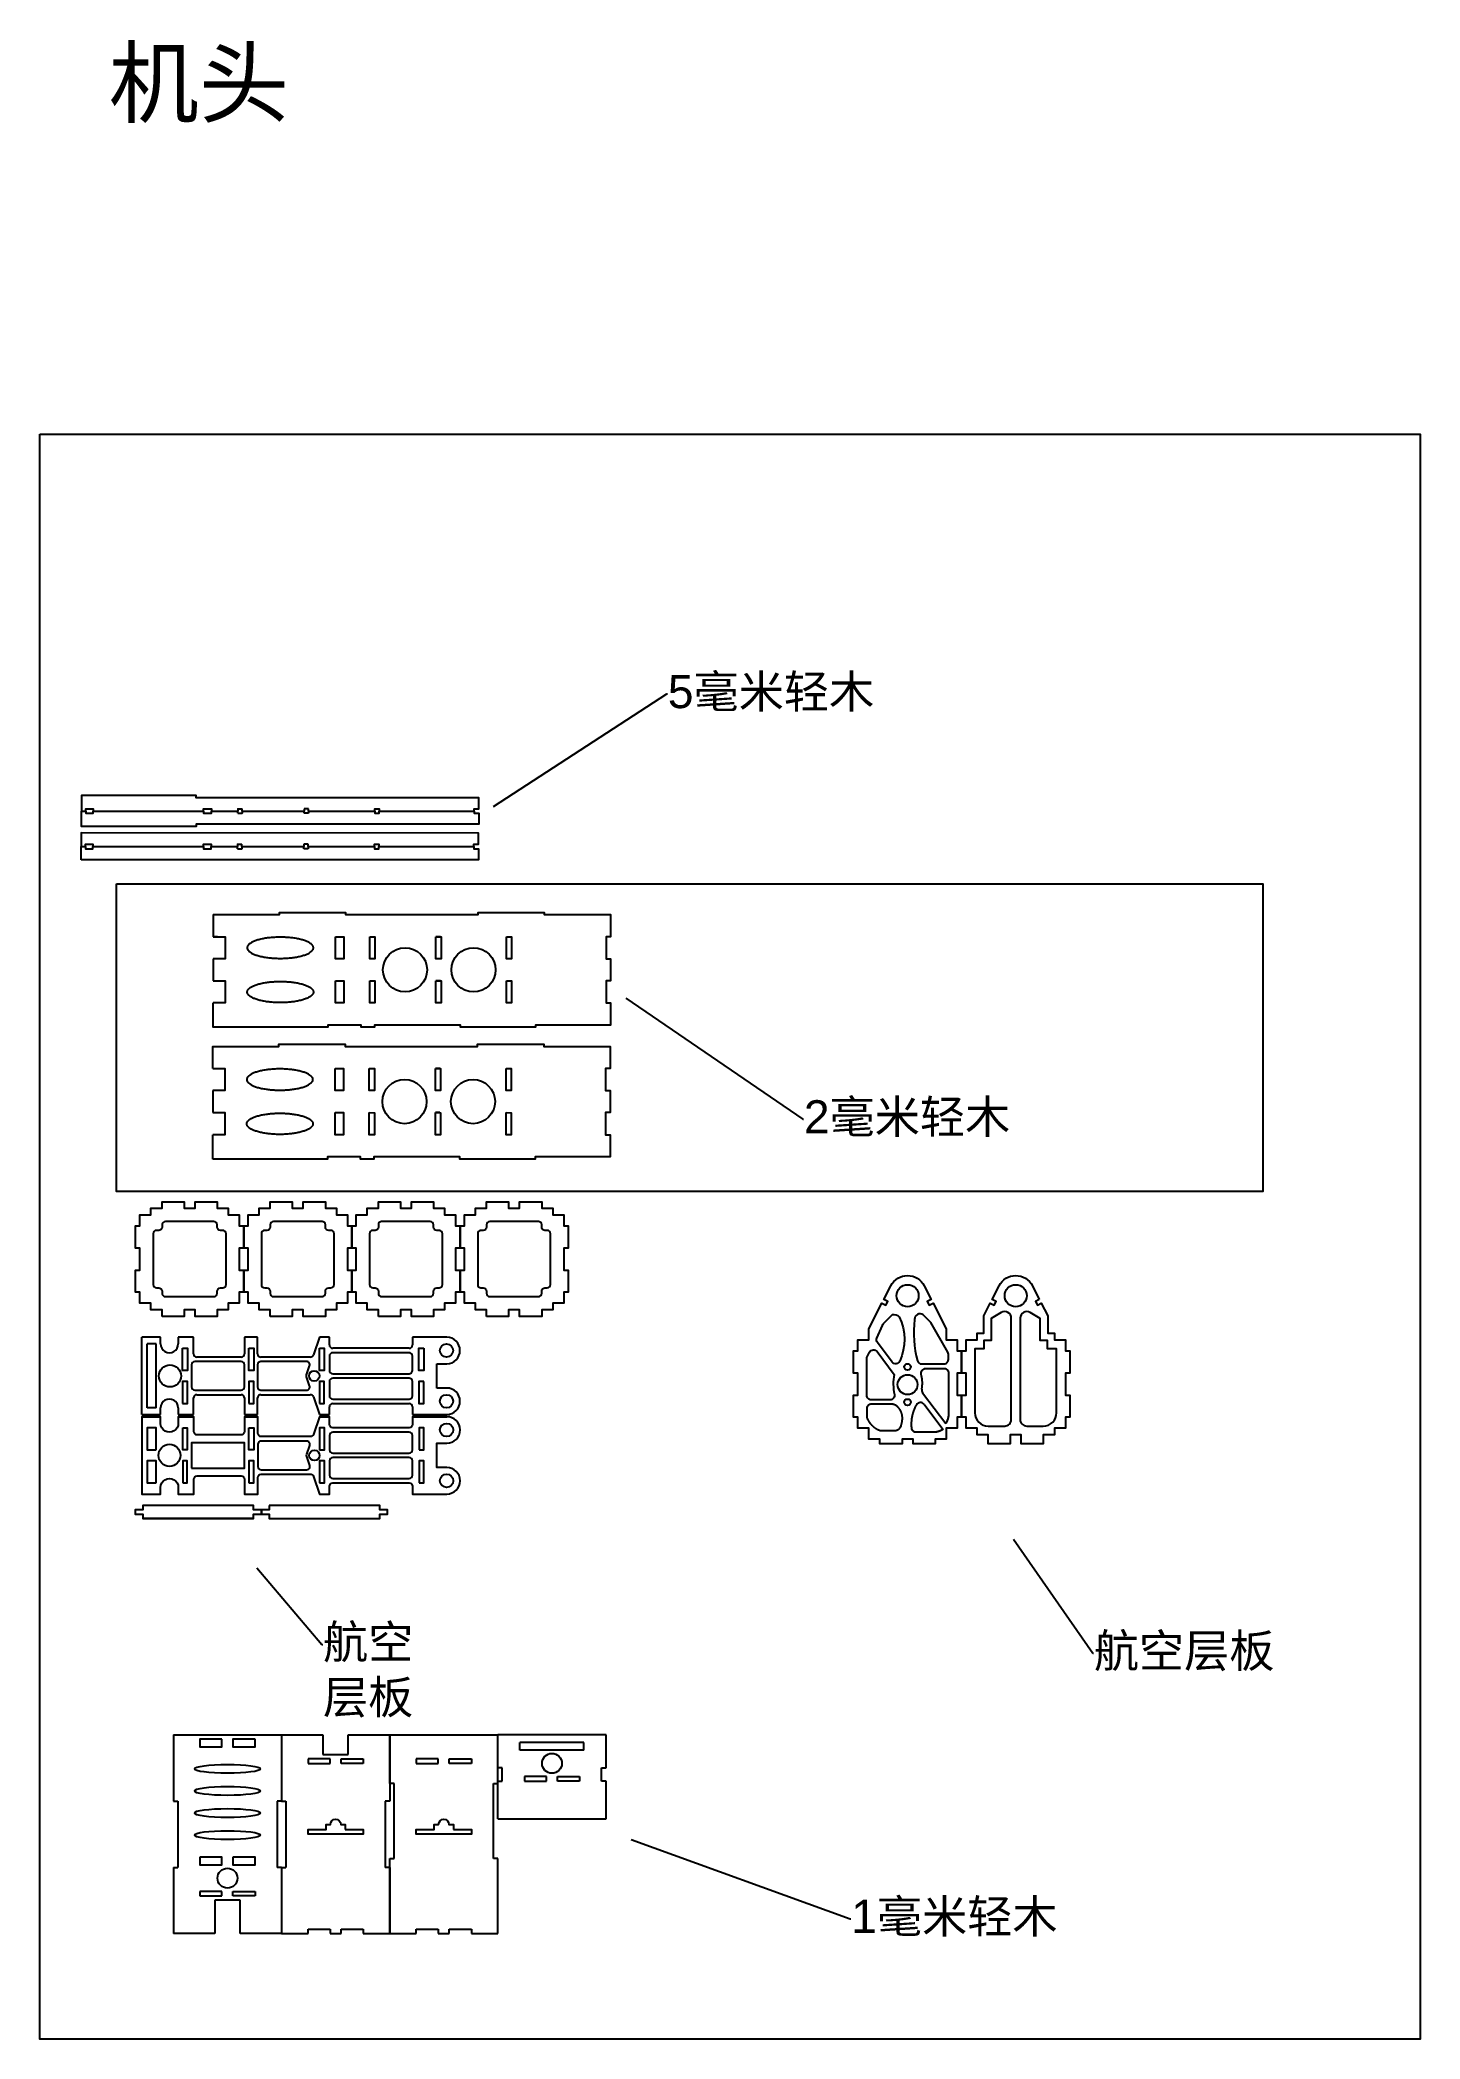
# Model space of a CAD drawing. Header units: millimetres. Extents: x 209 to 834, y 165 to 1071.
import ezdxf
from ezdxf import colors
from ezdxf.entities.mleader import LeaderData, LeaderLine
from ezdxf.math import Vec2, Vec3

# ---------------------------------------------------------------- set-up
doc = ezdxf.new("R2010")
doc.units = ezdxf.units.MM
doc.styles.get("Standard").update_dxf_attribs({"font": 'arial.ttf'})
doc.styles.add('样式 4', font='', dxfattribs={"height": 10})
doc.styles.get('样式 4').set_extended_font_data('SimSun')

msp = doc.modelspace()

# ---------------------------------------------------------------- texts
at = {"insert": (240.02, 1066.44), "char_height": 30, "attachment_point": 1, "style": '样式 4'}
msp.add_mtext_dynamic_manual_height_columns('机头', width=146.2891, gutter_width=50, heights=[0], dxfattribs=at)

# ---------------------------------------------------------------- linework, layer by layer
for p, q in [((298.62, 722.61), (298.62, 721.61)), ((298.62, 720.61), (298.62, 721.61)), ((300.62, 721.61), (300.62, 722.61)), ((300.62, 721.61), (300.62, 720.61)), ((330.62, 722.61), (328.62, 722.61)), ((328.62, 722.61), (328.62, 721.61)), ((328.62, 720.61), (328.62, 721.61)), ((330.62, 720.61), (328.62, 720.61)), ((330.62, 721.61), (330.62, 722.61)), ((330.62, 721.61), (330.62, 720.61)), ((298.48, 706.56), (298.48, 705.56)), ((300.48, 705.56), (300.48, 706.56)), ((330.48, 706.56), (328.48, 706.56)), ((328.48, 706.56), (328.48, 705.56)), ((330.48, 705.56), (330.48, 706.56)), ((298.48, 704.56), (298.48, 705.56)), ((300.48, 705.56), (300.48, 704.56)), ((328.48, 704.56), (328.48, 705.56)), ((330.48, 704.56), (328.48, 704.56)), ((330.48, 705.56), (330.48, 704.56)), ((287.45, 674.68), (287.45, 664.68)), ((289.45, 664.68), (287.45, 664.68)), ((390.35, 664.68), (388.35, 664.68)), ((388.35, 654.68), (388.35, 664.68)), ((287.45, 654.68), (287.45, 644.68)), ((390.35, 654.68), (388.35, 654.68)), ((390.35, 644.68), (388.35, 644.68)), ((388.35, 634.68), (388.35, 644.68)), ((390.35, 634.68), (388.35, 634.68)), ((390.15, 605.01), (388.15, 605.01)), ((388.15, 595.01), (388.15, 605.01)), ((287.25, 595.01), (287.25, 585.01)), ((390.15, 595.01), (388.15, 595.01)), ((390.15, 585.01), (388.15, 585.01)), ((388.15, 575.01), (388.15, 585.01)), ((390.15, 575.01), (388.15, 575.01)), ((255.14, 448.29), (255.14, 483.29)), ((257.59, 451.29), (257.59, 480.29)), ((261.58, 480.29), (257.59, 480.29)), ((608.83, 458.15), (619.35, 444.28)), ((609.48, 452.93), (618.08, 441.6)), ((261.58, 451.29), (257.59, 451.29)), ((269.41, 303.22), (318.41, 303.22)), ((269.41, 303.22), (269.41, 273.22)), ((318.41, 303.22), (318.41, 273.22)), ((318.41, 303.22), (318.41, 273.22)), ((318.41, 303.22), (337.16, 303.22)), ((337.16, 303.22), (337.16, 294.32)), ((348.66, 294.32), (348.66, 303.22)), ((348.66, 303.22), (367.41, 303.22)), ((367.41, 303.22), (367.41, 273.22)), ((367.41, 281.22), (367.41, 303.22)), ((367.41, 303.22), (416.41, 303.22)), ((416.41, 281.22), (416.41, 303.22)), ((465.41, 303.22), (416.41, 303.22)), ((416.41, 288.22), (416.41, 303.22)), ((455.41, 299.82), (426.41, 299.82)), ((426.41, 296.32), (426.41, 299.82)), ((455.41, 296.32), (455.41, 299.82)), ((465.41, 288.22), (465.41, 303.22)), ((340.41, 292.32), (330.41, 292.32)), ((330.41, 292.32), (330.41, 290.32)), ((330.41, 290.32), (340.41, 290.32)), ((337.16, 294.32), (348.66, 294.32)), ((340.41, 290.32), (340.41, 292.32)), ((345.41, 290.32), (345.41, 292.32)), ((345.41, 292.32), (355.41, 292.32)), ((355.41, 290.32), (345.41, 290.32)), ((355.41, 292.32), (355.41, 290.32)), ((389.41, 292.32), (379.41, 292.32)), ((379.41, 292.32), (379.41, 290.32)), ((379.41, 290.32), (389.41, 290.32)), ((389.41, 290.32), (389.41, 292.32)), ((394.41, 290.32), (394.41, 292.32)), ((394.41, 292.32), (404.41, 292.32)), ((404.41, 290.32), (394.41, 290.32)), ((404.41, 292.32), (404.41, 290.32)), ((455.41, 296.32), (426.41, 296.32)), ((369.41, 281.22), (367.41, 281.22)), ((369.41, 247.22), (369.41, 281.22)), ((414.41, 247.22), (414.41, 281.22)), ((414.41, 281.22), (416.41, 281.22)), ((418.41, 288.22), (416.41, 288.22)), ((416.41, 265.22), (416.41, 282.22)), ((416.41, 282.22), (418.41, 282.22)), ((418.41, 282.22), (418.41, 288.22)), ((438.41, 284.32), (428.41, 284.32)), ((428.41, 284.32), (428.41, 282.32)), ((428.41, 282.32), (438.41, 282.32)), ((438.41, 282.32), (438.41, 284.32)), ((443.41, 282.32), (443.41, 284.32)), ((443.41, 284.32), (453.41, 284.32)), ((453.41, 282.32), (443.41, 282.32)), ((453.41, 284.32), (453.41, 282.32)), ((463.41, 282.22), (463.41, 288.22)), ((463.41, 288.22), (465.41, 288.22)), ((465.41, 282.22), (463.41, 282.22)), ((465.41, 265.22), (465.41, 282.22)), ((269.41, 273.22), (271.41, 273.22)), ((271.41, 273.22), (271.41, 243.22)), ((316.41, 273.22), (316.41, 243.22)), ((318.41, 273.22), (316.41, 273.22)), ((318.41, 273.22), (320.41, 273.22)), ((320.41, 273.22), (320.41, 243.22)), ((365.41, 273.22), (365.41, 243.22)), ((367.41, 273.22), (365.41, 273.22)), ((416.41, 265.22), (465.41, 265.22)), ((367.41, 213.22), (367.41, 247.22)), ((367.41, 247.22), (369.41, 247.22)), ((416.41, 247.22), (414.41, 247.22)), ((416.41, 213.22), (416.41, 247.22)), ((269.41, 243.22), (269.41, 213.22)), ((269.41, 243.22), (271.41, 243.22)), ((318.41, 243.22), (316.41, 243.22)), ((318.41, 243.22), (318.41, 213.22)), ((318.41, 243.22), (318.41, 213.22)), ((318.41, 243.22), (320.41, 243.22)), ((367.41, 243.22), (365.41, 243.22)), ((367.41, 243.22), (367.41, 213.22)), ((291.41, 232.32), (281.41, 232.32)), ((281.41, 232.32), (281.41, 230.32)), ((281.41, 230.32), (291.41, 230.32)), ((293.91, 228.32), (288.16, 228.32)), ((288.16, 228.32), (288.16, 213.22)), ((291.41, 230.32), (291.41, 232.32)), ((299.66, 228.32), (293.91, 228.32)), ((296.41, 230.32), (296.41, 232.32)), ((296.41, 232.32), (306.41, 232.32)), ((306.41, 230.32), (296.41, 230.32)), ((299.66, 213.22), (299.66, 228.32)), ((306.41, 232.32), (306.41, 230.32)), ((288.16, 213.22), (269.41, 213.22)), ((318.41, 213.22), (299.66, 213.22)), ((318.41, 213.22), (330.41, 213.22)), ((330.41, 213.22), (330.41, 215.22)), ((330.41, 215.22), (340.41, 215.22)), ((340.41, 215.22), (340.41, 213.22)), ((340.41, 213.22), (345.41, 213.22)), ((345.41, 213.22), (345.41, 215.22)), ((345.41, 215.22), (355.41, 215.22)), ((355.41, 215.22), (355.41, 213.22)), ((355.41, 213.22), (367.41, 213.22)), ((367.41, 213.22), (379.41, 213.22)), ((379.41, 213.22), (379.41, 215.22)), ((379.41, 215.22), (389.41, 215.22)), ((389.41, 215.22), (389.41, 213.22)), ((389.41, 213.22), (394.41, 213.22)), ((394.41, 213.22), (394.41, 215.22)), ((394.41, 215.22), (404.41, 215.22)), ((404.41, 215.22), (404.41, 213.22)), ((404.41, 213.22), (416.41, 213.22))]:
    msp.add_line(p, q)
at = {"color": 0}
for p, q in [((263.58, 483.29), (255.14, 483.29)), ((263.58, 480.29), (263.58, 483.29)), ((278.58, 483.29), (271.58, 483.29)), ((271.58, 483.29), (271.58, 480.29)), ((278.58, 475.79), (278.58, 483.29)), ((307.58, 483.29), (301.58, 483.29)), ((301.58, 483.29), (301.58, 475.79)), ((307.58, 475.79), (307.58, 483.29)), ((335.58, 483.29), (332.85, 475.31)), ((340.08, 483.29), (335.58, 483.29)), ((340.08, 479.79), (340.08, 483.29)), ((393.23, 483.29), (377.68, 483.29)), ((377.68, 483.29), (377.68, 479.79)), ((277.58, 470.79), (277.58, 460.79)), ((300.08, 472.29), (279.08, 472.29)), ((300.08, 474.29), (280.08, 474.29)), ((301.58, 460.79), (301.58, 470.79)), ((331.43, 474.29), (309.08, 474.29)), ((376.18, 478.29), (341.58, 478.29)), ((388.75, 460.29), (388.75, 471.29)), ((388.75, 471.29), (393.23, 471.29)), ((278.58, 448.29), (278.58, 455.79)), ((279.08, 459.29), (300.08, 459.29)), ((280.08, 457.29), (300.08, 457.29)), ((301.58, 455.79), (301.58, 448.29)), ((307.58, 448.29), (307.58, 455.79)), ((309.08, 457.29), (331.43, 457.29)), ((332.85, 456.28), (335.58, 448.29)), ((341.58, 453.29), (376.18, 453.29)), ((393.23, 460.29), (388.75, 460.29)), ((255.14, 448.29), (263.58, 448.29)), ((255.14, 447.3), (263.64, 447.3)), ((263.58, 448.29), (263.58, 451.29)), ((271.58, 451.29), (271.58, 448.29)), ((271.58, 448.29), (278.58, 448.29)), ((271.64, 447.3), (278.64, 447.3)), ((301.58, 448.29), (307.58, 448.29)), ((301.64, 447.3), (307.64, 447.3)), ((335.58, 448.29), (340.08, 448.29)), ((335.64, 447.3), (340.14, 447.3)), ((340.08, 448.29), (340.08, 451.79)), ((377.68, 451.79), (377.68, 448.29)), ((377.68, 448.29), (393.23, 448.29)), ((377.74, 447.3), (393.29, 447.3))]:
    msp.add_line(p, q, dxfattribs=at)
for points in [[(208.96, 892.28), (834.2, 892.28), (834.2, 165.47), (208.96, 165.47)], [(264.26, 492.69), (264.26, 495.69), (259.26, 495.69), (259.26, 498.69), (254.26, 498.69), (254.26, 503.69), (252.26, 503.69), (252.26, 513.69), (254.26, 513.69), (254.26, 523.69), (252.26, 523.69), (252.26, 533.69), (254.26, 533.69), (254.26, 538.69), (259.26, 538.69), (259.26, 541.69), (264.26, 541.69), (264.26, 544.69), (274.26, 544.69), (274.26, 541.69), (279.26, 541.69), (279.26, 544.69), (289.26, 544.69), (289.26, 541.69), (294.26, 541.69), (294.26, 538.69), (299.26, 538.69), (299.26, 533.69), (301.26, 533.69), (301.26, 523.69), (299.26, 523.69), (299.26, 513.69), (301.26, 513.69), (301.26, 503.69), (299.26, 503.69), (299.26, 498.69), (294.26, 498.69), (294.26, 495.69), (289.26, 495.69), (289.26, 492.69), (279.26, 492.69), (279.26, 495.69), (274.26, 495.69), (274.26, 492.69)], [(313.26, 492.69), (313.26, 495.69), (308.26, 495.69), (308.26, 498.69), (303.26, 498.69), (303.26, 503.69), (301.26, 503.69), (301.26, 513.69), (303.26, 513.69), (303.26, 523.69), (301.26, 523.69), (301.26, 533.69), (303.26, 533.69), (303.26, 538.69), (308.26, 538.69), (308.26, 541.69), (313.26, 541.69), (313.26, 544.69), (323.26, 544.69), (323.26, 541.69), (328.26, 541.69), (328.26, 544.69), (338.26, 544.69), (338.26, 541.69), (343.26, 541.69), (343.26, 538.69), (348.26, 538.69), (348.26, 533.69), (350.26, 533.69), (350.26, 523.69), (348.26, 523.69), (348.26, 513.69), (350.26, 513.69), (350.26, 503.69), (348.26, 503.69), (348.26, 498.69), (343.26, 498.69), (343.26, 495.69), (338.26, 495.69), (338.26, 492.69), (328.26, 492.69), (328.26, 495.69), (323.26, 495.69), (323.26, 492.69)], [(362.26, 492.69), (362.26, 495.69), (357.26, 495.69), (357.26, 498.69), (352.26, 498.69), (352.26, 503.69), (350.26, 503.69), (350.26, 513.69), (352.26, 513.69), (352.26, 523.69), (350.26, 523.69), (350.26, 533.69), (352.26, 533.69), (352.26, 538.69), (357.26, 538.69), (357.26, 541.69), (362.26, 541.69), (362.26, 544.69), (372.26, 544.69), (372.26, 541.69), (377.26, 541.69), (377.26, 544.69), (387.26, 544.69), (387.26, 541.69), (392.26, 541.69), (392.26, 538.69), (397.26, 538.69), (397.26, 533.69), (399.26, 533.69), (399.26, 523.69), (397.26, 523.69), (397.26, 513.69), (399.26, 513.69), (399.26, 503.69), (397.26, 503.69), (397.26, 498.69), (392.26, 498.69), (392.26, 495.69), (387.26, 495.69), (387.26, 492.69), (377.26, 492.69), (377.26, 495.69), (372.26, 495.69), (372.26, 492.69)], [(411.26, 492.69), (411.26, 495.69), (406.26, 495.69), (406.26, 498.69), (401.26, 498.69), (401.26, 503.69), (399.26, 503.69), (399.26, 513.69), (401.26, 513.69), (401.26, 523.69), (399.26, 523.69), (399.26, 533.69), (401.26, 533.69), (401.26, 538.69), (406.26, 538.69), (406.26, 541.69), (411.26, 541.69), (411.26, 544.69), (421.26, 544.69), (421.26, 541.69), (426.26, 541.69), (426.26, 544.69), (436.26, 544.69), (436.26, 541.69), (441.26, 541.69), (441.26, 538.69), (446.26, 538.69), (446.26, 533.69), (448.26, 533.69), (448.26, 523.69), (446.26, 523.69), (446.26, 513.69), (448.26, 513.69), (448.26, 503.69), (446.26, 503.69), (446.26, 498.69), (441.26, 498.69), (441.26, 495.69), (436.26, 495.69), (436.26, 492.69), (426.26, 492.69), (426.26, 495.69), (421.26, 495.69), (421.26, 492.69)], [(291.41, 301.22), (281.41, 301.22), (281.41, 297.82), (291.41, 297.82)], [(306.41, 301.22), (296.41, 301.22), (296.41, 297.82), (306.41, 297.82)], [(281.41, 247.82), (281.41, 244.32), (291.41, 244.32), (291.41, 247.82)], [(296.41, 247.82), (296.41, 244.32), (306.41, 244.32), (306.41, 247.82)]]:
    msp.add_lwpolyline(points, close=True)
for points in [[(330.62, 721.61), (360.62, 721.61), (360.62, 722.61), (362.62, 722.61), (362.62, 721.61), (405.72, 721.61), (405.72, 722.61), (407.72, 722.61), (407.72, 727.61), (279.72, 727.61), (279.72, 728.61), (227.72, 728.61), (227.72, 721.61), (229.72, 721.61), (229.72, 722.61), (233.12, 722.61), (233.12, 721.61), (283.12, 721.61), (283.12, 722.61), (286.62, 722.61), (286.62, 721.61), (298.62, 721.61)], [(330.62, 721.61), (360.62, 721.61), (360.62, 720.61), (362.62, 720.61), (362.62, 721.61), (405.72, 721.61), (405.72, 720.61), (407.72, 720.61), (407.72, 715.61), (279.72, 715.61), (279.72, 714.61), (227.72, 714.61), (227.72, 721.61), (229.72, 721.61), (229.72, 720.61), (233.12, 720.61), (233.12, 721.61), (283.12, 721.61), (283.12, 720.61), (286.62, 720.61), (286.62, 721.61), (298.62, 721.61)], [(298.62, 722.61), (298.62, 722.61), (300.62, 722.61), (300.62, 722.61)], [(298.62, 720.61), (298.62, 720.61), (300.62, 720.61), (300.62, 720.61)], [(300.62, 721.61), (328.62, 721.61)], [(300.62, 721.61), (328.62, 721.61)], [(330.48, 705.56), (360.48, 705.56), (360.48, 706.56), (362.48, 706.56), (362.48, 705.56), (405.58, 705.56), (405.58, 706.56), (407.58, 706.56), (407.58, 711.56), (227.58, 711.71)], [(227.58, 711.71), (227.58, 711.71), (227.58, 705.56), (229.58, 705.56), (229.58, 706.56), (232.98, 706.56), (232.98, 705.56), (282.98, 705.56), (282.98, 706.56), (286.48, 706.56), (286.48, 705.56), (298.48, 705.56)], [(298.48, 706.56), (298.48, 706.56), (300.48, 706.56), (300.48, 706.56)], [(330.48, 705.56), (360.48, 705.56), (360.48, 704.56), (362.48, 704.56), (362.48, 705.56), (405.58, 705.56), (405.58, 704.56), (407.58, 704.56), (407.58, 699.56), (227.58, 699.53)], [(227.58, 699.53), (227.58, 699.53), (227.58, 705.56), (229.58, 705.56), (229.58, 704.56), (232.98, 704.56), (232.98, 705.56), (282.98, 705.56), (282.98, 704.56), (286.48, 704.56), (286.48, 705.56), (298.48, 705.56)], [(298.48, 704.56), (298.48, 704.56), (300.48, 704.56), (300.48, 704.56)], [(300.48, 705.56), (328.48, 705.56)], [(300.48, 705.56), (328.48, 705.56)]]:
    msp.add_lwpolyline(points)
at = {"color": 2}
msp.add_lwpolyline([(243.63, 688.71), (762.95, 688.71), (762.95, 549.3), (243.63, 549.3)], close=True, dxfattribs=at)
at = {"color": 0}
for points in [[(287.45, 674.68), (317.45, 674.68), (317.45, 675.68), (347.45, 675.68), (347.45, 674.68), (407.45, 674.68), (407.45, 675.68), (437.45, 675.68), (437.45, 674.68), (467.45, 674.68), (467.45, 664.68), (465.45, 664.68), (465.45, 654.68), (467.45, 654.68), (467.45, 644.68), (465.45, 644.68), (465.45, 634.68), (467.45, 634.68), (467.45, 624.68), (433.45, 624.68), (433.45, 623.68), (399.45, 623.68), (399.45, 624.68), (360.45, 624.68), (360.45, 623.68), (354.45, 623.68), (354.45, 624.68), (339.45, 624.68), (339.45, 623.68), (287.45, 623.68), (287.45, 634.68), (287.45, 634.68)], [(287.45, 664.68), (292.85, 664.68), (292.85, 654.68), (287.45, 654.68)], [(287.45, 644.68), (292.85, 644.68), (292.85, 634.68), (287.45, 634.68)], [(287.25, 605.01), (287.25, 615.01), (317.25, 615.01), (317.25, 616.01), (347.25, 616.01), (347.25, 615.01), (407.25, 615.01), (407.25, 616.01), (437.25, 616.01), (437.25, 615.01), (467.25, 615.01), (467.25, 605.01), (465.25, 605.01), (465.25, 595.01), (467.25, 595.01), (467.25, 585.01), (465.25, 585.01), (465.25, 575.01), (467.25, 575.01), (467.25, 565.01), (433.25, 565.01), (433.25, 564.01), (399.25, 564.01), (399.25, 565.01), (360.25, 565.01), (360.25, 564.01), (354.25, 564.01), (354.25, 565.01), (339.25, 565.01), (339.25, 564.01), (287.25, 564.01)], [(287.25, 605.01), (292.65, 605.01), (292.65, 595.01), (287.25, 595.01)], [(287.25, 585.01), (292.65, 585.01), (292.65, 575.01), (287.25, 575.01)], [(287.25, 564.01), (287.25, 575.01)], [(261.58, 451.29), (261.58, 451.29), (261.58, 480.29), (261.58, 480.29)], [(305.76, 401.16), (305.76, 403.16), (309.26, 403.16), (309.26, 405.16), (305.76, 405.16), (305.76, 407.16), (255.56, 407.16), (255.56, 405.16), (252.06, 405.16), (252.06, 403.16), (255.56, 403.16), (255.56, 401.16), (305.76, 401.16), (255.56, 401.16)]]:
    msp.add_lwpolyline(points, dxfattribs=at)
for points in [[(342.85, 664.68), (346.65, 664.68), (346.65, 654.68), (342.85, 654.68)], [(358.35, 664.68), (360.65, 664.67), (360.65, 654.68), (358.35, 654.68)], [(388.35, 664.68), (390.65, 664.67), (390.65, 654.68), (388.35, 654.68)], [(420.35, 664.68), (422.65, 664.67), (422.65, 654.68), (420.35, 654.68)], [(342.85, 644.68), (346.65, 644.68), (346.65, 634.68), (342.85, 634.68)], [(358.35, 644.68), (360.65, 644.67), (360.65, 634.68), (358.35, 634.68)], [(388.35, 644.68), (390.65, 644.67), (390.65, 634.68), (388.35, 634.68)], [(420.35, 644.68), (422.65, 644.67), (422.65, 634.68), (420.35, 634.68)], [(342.65, 605.01), (346.45, 605.01), (346.45, 595.01), (342.65, 595.01)], [(358.15, 605.01), (360.45, 605), (360.45, 595.01), (358.15, 595.01)], [(388.15, 605.01), (390.45, 605), (390.45, 595.01), (388.15, 595.01)], [(420.15, 605.01), (422.45, 605), (422.45, 595.01), (420.15, 595.01)], [(342.65, 585.01), (346.45, 585.01), (346.45, 575.01), (342.65, 575.01)], [(358.15, 585.01), (360.45, 585), (360.45, 575.01), (358.15, 575.01)], [(388.15, 585.01), (390.45, 585), (390.45, 575.01), (388.15, 575.01)], [(420.15, 585.01), (422.45, 585), (422.45, 575.01), (420.15, 575.01)], [(273.58, 478.29), (275.78, 478.29), (275.78, 468.29), (273.58, 468.29)], [(303.63, 478.3), (305.83, 478.3), (305.78, 468.3), (303.63, 468.3)], [(335.58, 478.29), (337.78, 478.29), (337.78, 468.29), (335.58, 468.29)], [(382.88, 478.29), (382.88, 468.29), (380.68, 468.29), (380.68, 478.29)], [(273.58, 453.29), (275.78, 453.29), (275.78, 463.29), (273.58, 463.29)], [(303.58, 453.29), (305.78, 453.29), (305.78, 463.29), (303.58, 463.29)], [(335.58, 453.29), (337.78, 453.29), (337.78, 463.29), (335.58, 463.29)], [(382.88, 463.29), (380.68, 463.29), (380.68, 453.29), (382.88, 453.29)], [(261.64, 432.3), (261.64, 442.3), (257.59, 442.3), (257.59, 432.3)], [(273.64, 442.3), (275.64, 442.3), (275.64, 432.3), (273.64, 432.3)], [(277.64, 424.05), (301.64, 424.05), (301.64, 435.55), (277.64, 435.55)], [(303.64, 442.3), (305.84, 442.3), (305.79, 432.3), (303.64, 432.3)], [(335.64, 432.3), (337.84, 432.3), (337.84, 442.29), (335.64, 442.3)], [(380.74, 432.3), (382.94, 432.3), (382.94, 442.29), (380.74, 442.3)], [(261.64, 417.3), (261.64, 427.3), (257.59, 427.3), (257.59, 417.3)], [(273.64, 417.3), (275.64, 417.3), (275.64, 427.3), (273.64, 427.3)], [(303.64, 417.3), (305.84, 417.3), (305.84, 427.29), (303.64, 427.3)], [(335.64, 417.3), (337.84, 417.3), (337.84, 427.29), (335.64, 427.3)], [(380.74, 417.3), (382.94, 417.3), (382.94, 427.29), (380.74, 427.3)], [(312.76, 407.16), (312.76, 405.16), (309.26, 405.16), (309.26, 403.16), (312.76, 403.16), (312.76, 401.16), (362.96, 401.16), (362.96, 403.16), (366.46, 403.16), (366.46, 405.16), (362.96, 405.16), (362.96, 407.16)]]:
    msp.add_lwpolyline(points, close=True, dxfattribs=at)
for points in [[(293.26, 530.19, 0.414214), (291.76, 531.69), (290.76, 531.69, -0.414214), (289.26, 533.19), (289.26, 534.19, 0.414214), (287.76, 535.69), (265.76, 535.69, 0.414214), (264.26, 534.19), (264.26, 533.19, -0.414214), (262.76, 531.69), (261.76, 531.69, 0.414214), (260.26, 530.19), (260.26, 507.19, 0.414214), (261.76, 505.69), (262.76, 505.69, -0.414214), (264.26, 504.19), (264.26, 503.19, 0.414214), (265.76, 501.69), (287.76, 501.69, 0.414214), (289.26, 503.19), (289.26, 504.19, -0.414214), (290.76, 505.69), (291.76, 505.69, 0.414214), (293.26, 507.19)], [(342.26, 530.19, 0.414214), (340.76, 531.69), (339.76, 531.69, -0.414214), (338.26, 533.19), (338.26, 534.19, 0.414214), (336.76, 535.69), (314.76, 535.69, 0.414214), (313.26, 534.19), (313.26, 533.19, -0.414214), (311.76, 531.69), (310.76, 531.69, 0.414214), (309.26, 530.19), (309.26, 507.19, 0.414214), (310.76, 505.69), (311.76, 505.69, -0.414214), (313.26, 504.19), (313.26, 503.19, 0.414214), (314.76, 501.69), (336.76, 501.69, 0.414214), (338.26, 503.19), (338.26, 504.19, -0.414214), (339.76, 505.69), (340.76, 505.69, 0.414214), (342.26, 507.19)], [(391.26, 530.19, 0.414214), (389.76, 531.69), (388.76, 531.69, -0.414214), (387.26, 533.19), (387.26, 534.19, 0.414214), (385.76, 535.69), (363.76, 535.69, 0.414214), (362.26, 534.19), (362.26, 533.19, -0.414214), (360.76, 531.69), (359.76, 531.69, 0.414214), (358.26, 530.19), (358.26, 507.19, 0.414214), (359.76, 505.69), (360.76, 505.69, -0.414214), (362.26, 504.19), (362.26, 503.19, 0.414214), (363.76, 501.69), (385.76, 501.69, 0.414214), (387.26, 503.19), (387.26, 504.19, -0.414214), (388.76, 505.69), (389.76, 505.69, 0.414214), (391.26, 507.19)], [(440.26, 530.19, 0.414214), (438.76, 531.69), (437.76, 531.69, -0.414214), (436.26, 533.19), (436.26, 534.19, 0.414214), (434.76, 535.69), (412.76, 535.69, 0.414214), (411.26, 534.19), (411.26, 533.19, -0.414214), (409.76, 531.69), (408.76, 531.69, 0.414214), (407.26, 530.19), (407.26, 507.19, 0.414214), (408.76, 505.69), (409.76, 505.69, -0.414214), (411.26, 504.19), (411.26, 503.19, 0.414214), (412.76, 501.69), (434.76, 501.69, 0.414214), (436.26, 503.19), (436.26, 504.19, -0.414214), (437.76, 505.69), (438.76, 505.69, 0.414214), (440.26, 507.19)], [(594.5, 506.65, -0.612668), (609.56, 506.65), (612.72, 500.45), (610.93, 499.54), (611.84, 497.76), (613.62, 498.67), (619.53, 487.08), (619.53, 482.08), (624.53, 482.08), (624.53, 477.08), (626.53, 477.08), (626.53, 467.08), (624.53, 467.08), (624.53, 457.08), (626.53, 457.08), (626.53, 447.08), (624.53, 447.08), (624.53, 442.08), (619.53, 442.08), (619.53, 437.08), (614.53, 437.08), (614.53, 435.08), (604.53, 435.08), (604.53, 437.08), (599.53, 437.08), (599.53, 435.08), (589.53, 435.08), (589.53, 437.08), (584.53, 437.08), (584.53, 442.08), (579.53, 442.08), (579.53, 447.08), (577.53, 447.08), (577.53, 457.08), (579.53, 457.08), (579.53, 467.08), (577.53, 467.08), (577.53, 477.08), (579.53, 477.08), (579.53, 482.08), (584.53, 482.08), (584.53, 487.08), (590.44, 498.67), (592.22, 497.76), (593.13, 499.54), (591.34, 500.45)], [(661.72, 500.45), (659.93, 499.54), (660.84, 497.76), (662.62, 498.67), (665.53, 492.97), (665.53, 485.08), (668.53, 485.08), (668.53, 482.08), (673.53, 482.08), (673.53, 477.08), (675.53, 477.08), (675.53, 467.08), (673.53, 467.08), (673.53, 457.08), (675.53, 457.08), (675.53, 447.08), (673.53, 447.08), (673.53, 442.08), (668.53, 442.08), (668.53, 439.08), (663.53, 439.08), (663.53, 435.08), (653.53, 435.08), (653.53, 439.08), (648.53, 439.08), (648.53, 435.08), (638.53, 435.08), (638.53, 439.08), (633.53, 439.08), (633.53, 442.08), (628.53, 442.08), (628.53, 447.08), (626.53, 447.08), (626.53, 457.08), (628.53, 457.08), (628.53, 467.08), (626.53, 467.08), (626.53, 477.08), (628.53, 477.08), (628.53, 482.08), (633.53, 482.08), (633.53, 485.08), (636.53, 485.08), (636.53, 492.97), (639.44, 498.67), (641.22, 497.76), (642.13, 499.54), (640.34, 500.45), (643.5, 506.65, -0.612668), (658.56, 506.65)], [(588.11, 482.94), (590.67, 488.63, -0.14107), (591.92, 490.35), (595.14, 493.54, -0.299956), (598.23, 492.51, -0.224333), (598.47, 472.43, -0.566928), (595.06, 472.05), (588.34, 480.91, -0.274639)], [(618.53, 471.21, 0.414214), (620.53, 473.21), (620.53, 475.57, 0.124665), (620.29, 476.52), (612.52, 489.94), (609.15, 493.41, 0.620904), (605.17, 491.33, 0.09486), (606.52, 472.54, 0.317918), (608.41, 471.21)], [(638.53, 443.08), (646.03, 443.08, 0.414214), (649.03, 446.08), (649.03, 491.9, 0.581784), (644.5, 494.48), (639.94, 491.77), (639.94, 481.87), (636.65, 481.87), (636.65, 478.08), (632.53, 478.08), (632.53, 449.08, 0.414214)], [(663.53, 443.08, 0.414214), (669.53, 449.08), (669.53, 478.08), (665.41, 478.08), (665.41, 481.87), (662.12, 481.87), (662.12, 491.77), (657.56, 494.48, 0.581784), (653.03, 491.9), (653.03, 446.08, 0.414214), (656.03, 443.08)], [(347.26, 260.32), (355.41, 260.32), (355.41, 258.32), (345.41, 258.32), (330.41, 258.32), (330.41, 260.32), (338.56, 260.32), (338.56, 262.67), (340.56, 262.67, -1), (345.26, 262.67), (347.26, 262.67)], [(396.26, 260.32), (404.41, 260.32), (404.41, 258.32), (394.41, 258.32), (379.41, 258.32), (379.41, 260.32), (387.56, 260.32), (387.56, 262.67), (389.56, 262.67, -1), (394.26, 262.67), (396.26, 262.67)]]:
    msp.add_lwpolyline(points, format="xyb", close=True)
for points in [[(331.13, 470.31, 0.514618), (329.71, 472.29), (309.08, 472.29, 0.414214), (307.58, 470.79), (307.58, 460.79, 0.414214), (309.08, 459.29), (329.71, 459.29, 0.514618), (331.13, 461.28), (329.75, 465.31, -0.166667), (329.75, 466.28)], [(377.68, 468.29), (377.68, 474.79, 0.414214), (376.18, 476.29), (341.58, 476.29, 0.414214), (340.08, 474.79), (340.08, 468.29, 0.414214), (341.58, 466.79), (376.18, 466.79, 0.414214)], [(340.08, 463.29), (340.08, 456.79, 0.414214), (341.58, 455.29), (376.18, 455.29, 0.414214), (377.68, 456.79), (377.68, 463.29, 0.414214), (376.18, 464.79), (341.58, 464.79, 0.414214)], [(331.19, 434.31, 0.514618), (329.77, 436.3), (309.14, 436.3, 0.414214), (307.64, 434.8), (307.64, 424.8, 0.414214), (309.14, 423.3), (329.77, 423.3, 0.514618), (331.19, 425.28), (329.81, 429.31, -0.166667), (329.81, 430.28)], [(377.74, 432.3), (377.74, 438.8, 0.414214), (376.24, 440.3), (341.64, 440.3, 0.414214), (340.14, 438.8), (340.14, 432.3, 0.414214), (341.64, 430.8), (376.24, 430.8, 0.414214)], [(340.14, 427.3), (340.14, 420.8, 0.414214), (341.64, 419.3), (376.24, 419.3, 0.414214), (377.74, 420.8), (377.74, 427.3, 0.414214), (376.24, 428.8), (341.64, 428.8, 0.414214)]]:
    msp.add_lwpolyline(points, format="xyb", close=True, dxfattribs=at)
msp.add_lwpolyline([(596.03, 466.49, 0.111225), (596.09, 457.4, -0.482738), (594.14, 454.95), (585.53, 454.95, -0.414214), (583.53, 456.95), (583.53, 474.08), (584.82, 476.54, -0.549131), (588.19, 476.82), (596.03, 466.49)], format="xyb")
msp.add_lwpolyline([(271.64, 444.36, -1.008443), (263.64, 444.3), (263.64, 447.3), (255.14, 447.3), (255.14, 412.3), (263.64, 412.3), (263.64, 415.3, -1.00026), (271.64, 415.3), (271.64, 412.3), (278.64, 412.3), (278.64, 419.05, -0.414214), (280.14, 420.55), (300.14, 420.55, -0.414214), (301.64, 419.05), (301.64, 412.3), (307.64, 412.3), (307.64, 419.8, -0.414214), (309.14, 421.3), (331.48, 421.3, -0.320465), (332.9, 420.28), (335.64, 412.3), (340.14, 412.3), (340.14, 415.8, -0.414214), (341.64, 417.3), (376.24, 417.3, -0.414214), (377.74, 415.8), (377.74, 412.3), (393.29, 412.3, 1), (393.29, 424.3), (388.81, 424.3), (388.81, 435.3), (393.29, 435.3, 1), (393.29, 447.3), (377.74, 447.3), (377.74, 443.8, -0.414214), (376.24, 442.3), (341.64, 442.3, -0.414214), (340.14, 443.8), (340.14, 447.3), (335.64, 447.3), (332.9, 439.31, -0.320465), (331.48, 438.3), (309.14, 438.3, -0.414214), (307.64, 439.8), (307.64, 447.3), (301.64, 447.3), (301.64, 440.55, -0.414214), (300.14, 439.05), (280.14, 439.05, -0.414214), (278.64, 440.55), (278.64, 447.3), (271.64, 447.3), (271.64, 444.3)], format="xyb", dxfattribs=at)
for points in [[(608.13, 466.61, 0), (608.13, 466.64, 0), (608.13, 466.67, 0), (608.13, 466.7, 0), (608.13, 466.74, 0), (608.13, 466.77, 0), (608.13, 466.8, 0), (608.13, 466.84, 0), (608.13, 466.87, 0), (608.13, 466.9, 0), (608.13, 466.94, 0), (608.14, 466.97, 0), (608.14, 467, 0), (608.14, 467.04, 0), (608.15, 467.07, 0), (608.15, 467.11, 0), (608.15, 467.14, 0), (608.16, 467.17, 0), (608.17, 467.21, 0), (608.17, 467.24, 0), (608.18, 467.28, 0), (608.19, 467.31, 0), (608.19, 467.35, 0), (608.2, 467.38, 0), (608.21, 467.41, 0), (608.22, 467.45, 0), (608.23, 467.48, 0), (608.24, 467.52, 0), (608.25, 467.55, 0), (608.26, 467.59, 0), (608.28, 467.62, 0), (608.29, 467.65, 0), (608.3, 467.69, 0), (608.32, 467.72, 0), (608.33, 467.76, 0), (608.35, 467.79, 0), (608.36, 467.82, 0), (608.38, 467.86, 0), (608.39, 467.89, 0), (608.41, 467.92, 0), (608.43, 467.95, 0), (608.45, 467.99, 0), (608.46, 468.02, 0), (608.48, 468.05, 0), (608.5, 468.08, 0), (608.52, 468.11, 0), (608.54, 468.14, 0), (608.56, 468.18, 0), (608.59, 468.21, 0), (608.61, 468.24, 0), (608.63, 468.27, 0), (608.65, 468.3, 0), (608.68, 468.32, 0), (608.7, 468.35, 0), (608.73, 468.38, 0), (608.75, 468.41, 0), (608.78, 468.44, 0), (608.8, 468.47, 0), (608.83, 468.49, 0), (608.85, 468.52, 0), (608.88, 468.54, 0), (608.91, 468.57, 0), (608.94, 468.6, 0), (608.96, 468.62, 0), (608.99, 468.64, 0), (609.02, 468.67, 0), (609.05, 468.69, 0), (609.08, 468.71, 0), (609.11, 468.74, 0), (609.14, 468.76, 0), (609.17, 468.78, 0), (609.2, 468.8, 0), (609.23, 468.82, 0), (609.26, 468.84, 0), (609.29, 468.86, 0), (609.32, 468.88, 0), (609.35, 468.9, 0), (609.38, 468.91, 0), (609.42, 468.93, 0), (609.45, 468.95, 0), (609.48, 468.97, 0), (609.51, 468.98, 0), (609.55, 469, 0), (609.58, 469.01, 0), (609.61, 469.02, 0), (609.64, 469.04, 0), (609.68, 469.05, 0), (609.71, 469.06, 0), (609.74, 469.08, 0), (609.77, 469.09, 0), (609.81, 469.1, 0), (609.84, 469.11, 0), (609.87, 469.12, 0), (609.91, 469.13, 0), (609.94, 469.14, 0), (609.97, 469.15, 0), (610, 469.15, 0), (610.04, 469.16, 0), (610.07, 469.17, 0), (610.1, 469.18, 0), (610.14, 469.18, 0), (610.17, 469.19, 0), (610.2, 469.19, 0), (610.23, 469.2, 0), (610.27, 469.2, 0), (610.3, 469.2, 0), (610.33, 469.21, 0), (610.4, 469.21, 0), (610.52, 469.21, 0), (610.64, 469.21, 0), (610.76, 469.21, 0), (610.88, 469.21, 0), (611, 469.21, 0), (611.12, 469.21, 0), (611.24, 469.21, 0), (611.36, 469.21, 0), (611.48, 469.21, 0), (611.6, 469.21, 0), (611.72, 469.21, 0), (611.84, 469.21, 0), (611.95, 469.21, 0), (612.07, 469.21, 0), (612.19, 469.21, 0), (612.31, 469.21, 0), (612.43, 469.21, 0), (612.55, 469.21, 0), (612.67, 469.21, 0), (612.79, 469.21, 0), (612.91, 469.21, 0), (613.03, 469.21, 0), (613.15, 469.21, 0), (613.27, 469.21, 0), (613.39, 469.21, 0), (613.51, 469.21, 0), (613.63, 469.21, 0), (613.75, 469.21, 0), (613.87, 469.21, 0), (613.99, 469.21, 0), (614.1, 469.21, 0), (614.22, 469.21, 0), (614.34, 469.21, 0), (614.46, 469.21, 0), (614.58, 469.21, 0), (614.7, 469.21, 0), (614.82, 469.21, 0), (614.94, 469.21, 0), (615.06, 469.21, 0), (615.18, 469.21, 0), (615.3, 469.21, 0), (615.42, 469.21, 0), (615.54, 469.21, 0), (615.66, 469.21, 0), (615.78, 469.21, 0), (615.9, 469.21, 0), (616.02, 469.21, 0), (616.14, 469.21, 0), (616.25, 469.21, 0), (616.37, 469.21, 0), (616.49, 469.21, 0), (616.61, 469.21, 0), (616.73, 469.21, 0), (616.85, 469.21, 0), (616.97, 469.21, 0), (617.09, 469.21, 0), (617.21, 469.21, 0), (617.33, 469.21, 0), (617.45, 469.21, 0), (617.57, 469.21, 0), (617.69, 469.21, 0), (617.81, 469.21, 0), (617.93, 469.21, 0), (618.05, 469.21, 0), (618.17, 469.21, 0), (618.28, 469.21, 0), (618.4, 469.21, 0), (618.52, 469.21, 0), (618.56, 469.21, 0), (618.59, 469.21, 0), (618.61, 469.21, 0), (618.64, 469.21, 0), (618.67, 469.2, 0), (618.7, 469.2, 0), (618.73, 469.2, 0), (618.76, 469.2, 0), (618.79, 469.19, 0), (618.82, 469.19, 0), (618.84, 469.18, 0), (618.87, 469.18, 0), (618.9, 469.17, 0), (618.93, 469.17, 0), (618.96, 469.16, 0), (618.99, 469.16, 0), (619.02, 469.15, 0), (619.05, 469.14, 0), (619.07, 469.13, 0), (619.1, 469.13, 0), (619.13, 469.12, 0), (619.16, 469.11, 0), (619.19, 469.1, 0), (619.21, 469.09, 0), (619.24, 469.08, 0), (619.27, 469.07, 0), (619.3, 469.06, 0), (619.32, 469.05, 0), (619.35, 469.03, 0), (619.38, 469.02, 0), (619.4, 469.01, 0), (619.43, 469, 0), (619.46, 468.98, 0), (619.48, 468.97, 0), (619.51, 468.95, 0), (619.53, 468.94, 0), (619.56, 468.92, 0), (619.59, 468.91, 0), (619.61, 468.89, 0), (619.63, 468.88, 0), (619.66, 468.86, 0), (619.68, 468.84, 0), (619.71, 468.83, 0), (619.73, 468.81, 0), (619.75, 468.79, 0), (619.78, 468.77, 0), (619.8, 468.76, 0), (619.82, 468.74, 0), (619.84, 468.72, 0), (619.86, 468.7, 0), (619.89, 468.68, 0), (619.91, 468.66, 0), (619.93, 468.64, 0), (619.95, 468.62, 0), (619.97, 468.6, 0), (619.99, 468.58, 0), (620.01, 468.56, 0), (620.03, 468.54, 0), (620.04, 468.52, 0), (620.06, 468.49, 0), (620.08, 468.47, 0), (620.1, 468.45, 0), (620.12, 468.43, 0), (620.14, 468.4, 0), (620.15, 468.38, 0), (620.17, 468.36, 0), (620.19, 468.33, 0), (620.2, 468.31, 0), (620.22, 468.28, 0), (620.23, 468.26, 0), (620.25, 468.23, 0), (620.26, 468.21, 0), (620.28, 468.18, 0), (620.29, 468.16, 0), (620.31, 468.13, 0), (620.32, 468.1, 0), (620.33, 468.08, 0), (620.34, 468.05, 0), (620.36, 468.02, 0), (620.37, 468, 0), (620.38, 467.97, 0), (620.39, 467.94, 0), (620.4, 467.91, 0), (620.41, 467.89, 0), (620.42, 467.86, 0), (620.43, 467.83, 0), (620.44, 467.8, 0), (620.45, 467.77, 0), (620.46, 467.75, 0), (620.46, 467.72, 0), (620.47, 467.69, 0), (620.48, 467.66, 0), (620.49, 467.63, 0), (620.49, 467.6, 0), (620.5, 467.57, 0), (620.5, 467.54, 0), (620.51, 467.52, 0), (620.51, 467.49, 0), (620.51, 467.46, 0), (620.52, 467.43, 0), (620.52, 467.4, 0), (620.52, 467.37, 0), (620.53, 467.34, 0), (620.53, 467.31, 0), (620.53, 467.29, 0), (620.53, 467.26, 0), (620.53, 467.23, 0), (620.53, 467.12, 0), (620.53, 466.84, 0), (620.53, 466.56, 0), (620.53, 466.28, 0), (620.53, 466, 0), (620.53, 465.72, 0), (620.53, 465.44, 0), (620.53, 465.16, 0), (620.53, 464.88, 0), (620.53, 464.6, 0), (620.53, 464.32, 0), (620.53, 464.04, 0), (620.53, 463.76, 0), (620.53, 463.48, 0), (620.53, 463.2, 0), (620.53, 462.92, 0), (620.53, 462.64, 0), (620.53, 462.36, 0), (620.53, 462.08, 0), (620.53, 461.8, 0), (620.53, 461.52, 0), (620.53, 461.24, 0), (620.53, 460.96, 0), (620.53, 460.68, 0), (620.53, 460.41, 0), (620.53, 460.13, 0), (620.53, 459.85, 0), (620.53, 459.57, 0), (620.53, 459.29, 0), (620.53, 459.01, 0), (620.53, 458.73, 0), (620.53, 458.45, 0), (620.53, 458.17, 0), (620.53, 457.89, 0), (620.53, 457.61, 0), (620.53, 457.33, 0), (620.53, 457.05, 0), (620.53, 456.77, 0), (620.53, 456.49, 0), (620.53, 456.21, 0), (620.53, 455.93, 0), (620.53, 455.65, 0), (620.53, 455.37, 0), (620.53, 455.09, 0), (620.53, 454.81, 0), (620.53, 454.53, 0), (620.53, 454.25, 0), (620.53, 453.97, 0), (620.53, 453.69, 0), (620.53, 453.41, 0), (620.53, 453.13, 0), (620.53, 452.85, 0), (620.53, 452.57, 0), (620.53, 452.29, 0), (620.53, 452.01, 0), (620.53, 451.73, 0), (620.53, 451.45, 0), (620.53, 451.17, 0), (620.53, 450.9, 0), (620.53, 450.62, 0), (620.53, 450.34, 0), (620.53, 450.06, 0), (620.53, 449.78, 0), (620.53, 449.5, 0), (620.53, 449.22, 0), (620.53, 448.94, 0), (620.53, 448.66, 0), (620.53, 448.38, 0), (620.53, 448.1, 0), (620.53, 448.03, 0), (620.53, 448.02, 0), (620.53, 448, 0), (620.53, 447.99, 0), (620.53, 447.98, 0), (620.53, 447.96, 0), (620.53, 447.95, 0), (620.53, 447.93, 0), (620.53, 447.92, 0), (620.53, 447.9, 0), (620.53, 447.89, 0), (620.53, 447.87, 0), (620.53, 447.86, 0), (620.53, 447.84, 0), (620.53, 447.83, 0), (620.52, 447.81, 0), (620.52, 447.8, 0), (620.52, 447.79, 0), (620.52, 447.77, 0), (620.52, 447.76, 0), (620.52, 447.74, 0), (620.52, 447.73, 0), (620.52, 447.71, 0), (620.52, 447.7, 0), (620.52, 447.68, 0), (620.52, 447.67, 0), (620.52, 447.65, 0), (620.51, 447.64, 0), (620.51, 447.63, 0), (620.51, 447.61, 0), (620.51, 447.6, 0), (620.51, 447.58, 0), (620.51, 447.57, 0), (620.51, 447.55, 0), (620.51, 447.54, 0), (620.5, 447.52, 0), (620.5, 447.51, 0), (620.5, 447.49, 0), (620.5, 447.48, 0), (620.5, 447.47, 0), (620.5, 447.45, 0), (620.49, 447.44, 0), (620.49, 447.42, 0), (620.49, 447.41, 0), (620.49, 447.39, 0), (620.49, 447.38, 0), (620.49, 447.36, 0), (620.48, 447.35, 0), (620.48, 447.33, 0), (620.48, 447.32, 0), (620.48, 447.31, 0), (620.48, 447.29, 0), (620.47, 447.28, 0), (620.47, 447.26, 0), (620.47, 447.25, 0), (620.47, 447.23, 0), (620.47, 447.22, 0), (620.46, 447.2, 0), (620.46, 447.19, 0), (620.46, 447.17, 0), (620.46, 447.16, 0), (620.45, 447.15, 0), (620.45, 447.13, 0), (620.45, 447.12, 0), (620.45, 447.1, 0), (620.44, 447.09, 0), (620.44, 447.07, 0), (620.44, 447.06, 0), (620.44, 447.04, 0), (620.43, 447.03, 0), (620.43, 447.02, 0), (620.43, 447, 0), (620.43, 446.99, 0), (620.42, 446.97, 0), (620.42, 446.96, 0), (620.42, 446.94, 0), (620.41, 446.93, 0), (620.41, 446.91, 0), (620.41, 446.9, 0), (620.41, 446.89, 0), (620.4, 446.87, 0), (620.4, 446.86, 0), (620.4, 446.84, 0), (620.39, 446.83, 0), (620.39, 446.81, 0), (620.39, 446.8, 0), (620.38, 446.78, 0), (620.38, 446.77, 0), (620.38, 446.76, 0), (620.37, 446.74, 0), (620.37, 446.73, 0), (620.37, 446.71, 0), (620.36, 446.7, 0), (620.36, 446.68, 0), (620.36, 446.67, 0), (620.35, 446.66, 0), (620.35, 446.64, 0), (620.35, 446.63, 0), (620.34, 446.61, 0), (620.34, 446.6, 0), (620.34, 446.58, 0), (620.33, 446.57, 0), (620.33, 446.55, 0), (620.32, 446.54, 0), (620.32, 446.53, 0), (620.32, 446.51, 0), (620.31, 446.5, 0), (620.31, 446.48, 0), (620.31, 446.47, 0), (620.3, 446.45, 0), (620.3, 446.44, 0), (620.29, 446.43, 0), (620.29, 446.41, 0), (620.29, 446.4, 0), (620.28, 446.38, 0), (620.28, 446.37, 0), (620.27, 446.36, 0), (620.27, 446.34, 0), (620.26, 446.33, 0), (620.26, 446.31, 0), (620.26, 446.3, 0), (620.25, 446.28, 0), (620.25, 446.27, 0), (620.24, 446.26, 0), (620.24, 446.24, 0), (620.23, 446.23, 0), (620.23, 446.21, 0), (620.23, 446.2, 0), (620.22, 446.18, 0), (620.22, 446.17, 0), (620.21, 446.16, 0), (620.21, 446.14, 0), (620.2, 446.13, 0), (620.2, 446.11, 0), (620.19, 446.1, 0), (620.19, 446.09, 0), (620.18, 446.07, 0), (620.18, 446.06, 0), (620.17, 446.04, 0), (620.17, 446.03, 0), (620.17, 446.02, 0), (620.16, 446, 0), (620.16, 445.99, 0), (620.15, 445.97, 0), (620.15, 445.96, 0), (620.14, 445.95, 0), (620.14, 445.93, 0), (620.13, 445.92, 0), (620.13, 445.9, 0), (620.12, 445.89, 0), (620.12, 445.88, 0), (620.11, 445.86, 0), (620.1, 445.85, 0), (620.1, 445.83, 0), (620.09, 445.82, 0), (620.09, 445.81, 0), (620.08, 445.79, 0), (620.08, 445.78, 0), (620.07, 445.76, 0), (620.07, 445.75, 0), (620.06, 445.74, 0), (620.06, 445.72, 0), (620.05, 445.71, 0), (620.05, 445.69, 0), (620.04, 445.68, 0), (620.04, 445.67, 0), (620.03, 445.65, 0), (620.02, 445.64, 0), (620.02, 445.62, 0), (620.01, 445.61, 0), (620.01, 445.6, 0), (620, 445.58, 0), (620, 445.57, 0), (619.99, 445.56, 0), (619.99, 445.54, 0), (619.98, 445.53, 0), (619.97, 445.51, 0), (619.97, 445.5, 0), (619.96, 445.49, 0), (619.96, 445.47, 0), (619.95, 445.46, 0), (619.94, 445.45, 0), (619.94, 445.43, 0), (619.93, 445.42, 0), (619.93, 445.4, 0), (619.92, 445.39, 0), (619.92, 445.38, 0), (619.91, 445.36, 0), (619.9, 445.35, 0), (619.9, 445.34, 0), (619.89, 445.32, 0), (619.88, 445.31, 0), (619.88, 445.29, 0), (619.87, 445.28, 0), (619.87, 445.27, 0), (619.86, 445.25, 0), (619.85, 445.24, 0), (619.85, 445.23, 0), (619.84, 445.21, 0), (619.84, 445.2, 0), (619.83, 445.19, 0), (619.82, 445.17, 0), (619.82, 445.16, 0), (619.81, 445.15, 0), (619.8, 445.13, 0), (619.8, 445.12, 0), (619.79, 445.11, 0), (619.78, 445.09, 0), (619.78, 445.08, 0), (619.77, 445.06, 0), (619.77, 445.05, 0), (619.76, 445.04, 0), (619.75, 445.02, 0), (619.75, 445.01, 0), (619.74, 445, 0), (619.73, 444.98, 0), (619.73, 444.97, 0), (619.72, 444.96, 0), (619.71, 444.94, 0), (619.71, 444.93, 0), (619.7, 444.92, 0), (619.69, 444.9, 0), (619.69, 444.89, 0), (619.68, 444.88, 0), (619.67, 444.86, 0), (619.67, 444.85, 0), (619.66, 444.84, 0), (619.65, 444.82, 0), (619.65, 444.81, 0), (619.64, 444.8, 0), (619.63, 444.79, 0), (619.62, 444.77, 0), (619.62, 444.76, 0), (619.61, 444.75, 0), (619.6, 444.73, 0), (619.6, 444.72, 0), (619.59, 444.71, 0), (619.58, 444.69, 0), (619.58, 444.68, 0), (619.57, 444.67, 0), (619.56, 444.65, 0), (619.56, 444.64, 0), (619.55, 444.63, 0), (619.54, 444.61, 0), (619.53, 444.6, 0), (619.53, 444.59, 0), (619.52, 444.58, 0), (619.51, 444.56, 0), (619.51, 444.55, 0), (619.5, 444.54, 0), (619.49, 444.52, 0), (619.48, 444.51, 0), (619.48, 444.5, 0), (619.47, 444.49, 0), (619.46, 444.47, 0), (619.45, 444.46, 0), (619.45, 444.45, 0), (619.44, 444.43, 0), (619.43, 444.42, 0), (619.43, 444.41, 0), (619.42, 444.4, 0), (619.41, 444.38, 0), (619.4, 444.37, 0), (619.4, 444.36, 0), (619.39, 444.34, 0), (619.38, 444.33, 0), (619.37, 444.32, 0), (619.37, 444.31, 0)], [(608.46, 459.75, 0), (608.47, 459.81, 0), (608.49, 459.86, 0), (608.5, 459.92, 0), (608.51, 459.97, 0), (608.52, 460.03, 0), (608.53, 460.08, 0), (608.53, 460.13, 0), (608.54, 460.19, 0), (608.55, 460.24, 0), (608.56, 460.3, 0), (608.57, 460.35, 0), (608.58, 460.41, 0), (608.59, 460.46, 0), (608.6, 460.52, 0), (608.6, 460.57, 0), (608.61, 460.63, 0), (608.62, 460.68, 0), (608.63, 460.74, 0), (608.63, 460.79, 0), (608.64, 460.85, 0), (608.65, 460.9, 0), (608.65, 460.96, 0), (608.66, 461.01, 0), (608.66, 461.07, 0), (608.67, 461.12, 0), (608.67, 461.18, 0), (608.68, 461.23, 0), (608.69, 461.29, 0), (608.69, 461.34, 0), (608.69, 461.4, 0), (608.7, 461.45, 0), (608.7, 461.51, 0), (608.71, 461.56, 0), (608.71, 461.62, 0), (608.71, 461.67, 0), (608.72, 461.73, 0), (608.72, 461.78, 0), (608.72, 461.84, 0), (608.73, 461.89, 0), (608.73, 461.95, 0), (608.73, 462, 0), (608.73, 462.06, 0), (608.73, 462.11, 0), (608.74, 462.17, 0), (608.74, 462.22, 0), (608.74, 462.28, 0), (608.74, 462.33, 0), (608.74, 462.39, 0), (608.74, 462.44, 0), (608.74, 462.5, 0), (608.74, 462.55, 0), (608.74, 462.61, 0), (608.74, 462.66, 0), (608.74, 462.72, 0), (608.74, 462.77, 0), (608.74, 462.83, 0), (608.74, 462.88, 0), (608.73, 462.94, 0), (608.73, 462.99, 0), (608.73, 463.05, 0), (608.73, 463.1, 0), (608.73, 463.16, 0), (608.72, 463.21, 0), (608.72, 463.27, 0), (608.72, 463.32, 0), (608.71, 463.38, 0), (608.71, 463.43, 0), (608.71, 463.49, 0), (608.7, 463.54, 0), (608.7, 463.6, 0), (608.7, 463.65, 0), (608.69, 463.71, 0), (608.69, 463.76, 0), (608.68, 463.81, 0), (608.68, 463.87, 0), (608.67, 463.92, 0), (608.67, 463.98, 0), (608.66, 464.03, 0), (608.65, 464.09, 0), (608.65, 464.14, 0), (608.64, 464.19, 0), (608.63, 464.25, 0), (608.63, 464.3, 0), (608.62, 464.36, 0), (608.61, 464.41, 0), (608.61, 464.46, 0), (608.6, 464.52, 0), (608.59, 464.57, 0), (608.58, 464.62, 0), (608.57, 464.68, 0), (608.57, 464.73, 0), (608.56, 464.79, 0), (608.55, 464.84, 0), (608.54, 464.89, 0), (608.53, 464.94, 0), (608.52, 465, 0), (608.51, 465.05, 0), (608.5, 465.1, 0), (608.49, 465.16, 0), (608.48, 465.21, 0), (608.47, 465.26, 0), (608.46, 465.32, 0), (608.45, 465.37, 0), (608.44, 465.42, 0), (608.43, 465.47, 0), (608.42, 465.53, 0), (608.4, 465.58, 0), (608.39, 465.63, 0), (608.38, 465.68, 0), (608.37, 465.73, 0), (608.36, 465.79, 0), (608.34, 465.84, 0), (608.33, 465.89, 0), (608.32, 465.94, 0), (608.31, 465.99, 0), (608.29, 466.05, 0), (608.28, 466.1, 0), (608.27, 466.15, 0), (608.25, 466.2, 0), (608.24, 466.25, 0), (608.22, 466.3, 0), (608.21, 466.35, 0), (608.19, 466.4, 0), (608.18, 466.46, 0), (608.16, 466.51, 0), (608.15, 466.56, 0), (608.13, 466.61, 0)], [(583.53, 447.08, 0), (583.58, 446.94, 0), (583.64, 446.8, 0), (583.69, 446.66, 0), (583.75, 446.52, 0), (583.81, 446.39, 0), (583.88, 446.25, 0), (583.94, 446.11, 0), (584.01, 445.98, 0), (584.08, 445.84, 0), (584.15, 445.71, 0), (584.23, 445.57, 0), (584.3, 445.44, 0), (584.38, 445.31, 0), (584.46, 445.18, 0), (584.54, 445.05, 0), (584.63, 444.92, 0), (584.72, 444.79, 0), (584.81, 444.66, 0), (584.9, 444.54, 0), (584.99, 444.41, 0), (585.09, 444.29, 0), (585.18, 444.17, 0), (585.28, 444.05, 0), (585.38, 443.93, 0), (585.49, 443.82, 0), (585.59, 443.7, 0), (585.7, 443.59, 0), (585.81, 443.47, 0), (585.92, 443.36, 0), (586.03, 443.26, 0), (586.14, 443.15, 0), (586.26, 443.04, 0), (586.37, 442.94, 0), (586.49, 442.84, 0), (586.61, 442.74, 0), (586.73, 442.64, 0), (586.86, 442.55, 0), (586.98, 442.45, 0), (587.11, 442.36, 0), (587.23, 442.27, 0), (587.36, 442.18, 0), (587.49, 442.1, 0), (587.62, 442.02, 0), (587.75, 441.94, 0), (587.88, 441.86, 0), (588.01, 441.78, 0), (588.15, 441.71, 0), (588.28, 441.63, 0), (588.42, 441.56, 0), (588.55, 441.5, 0), (588.69, 441.43, 0), (588.83, 441.37, 0), (588.96, 441.31, 0), (589.1, 441.25, 0), (589.24, 441.19, 0), (589.38, 441.14, 0), (589.52, 441.08, 0), (589.63, 441.08, 0), (589.74, 441.08, 0), (589.85, 441.08, 0), (589.96, 441.08, 0), (590.07, 441.08, 0), (590.18, 441.08, 0), (590.29, 441.08, 0), (590.39, 441.08, 0), (590.5, 441.08, 0), (590.61, 441.08, 0), (590.72, 441.08, 0), (590.83, 441.08, 0), (590.94, 441.08, 0), (591.05, 441.08, 0), (591.16, 441.08, 0), (591.27, 441.08, 0), (591.38, 441.08, 0), (591.48, 441.08, 0), (591.59, 441.08, 0), (591.7, 441.08, 0), (591.81, 441.08, 0), (591.92, 441.08, 0), (592.03, 441.08, 0), (592.14, 441.08, 0), (592.25, 441.08, 0), (592.36, 441.08, 0), (592.47, 441.08, 0), (592.57, 441.08, 0), (592.68, 441.08, 0), (592.79, 441.08, 0), (592.9, 441.08, 0), (593.01, 441.08, 0), (593.12, 441.08, 0), (593.23, 441.08, 0), (593.34, 441.08, 0), (593.45, 441.08, 0), (593.56, 441.08, 0), (593.66, 441.08, 0), (593.77, 441.08, 0), (593.88, 441.08, 0), (593.99, 441.08, 0), (594.1, 441.08, 0), (594.21, 441.08, 0), (594.32, 441.08, 0), (594.43, 441.08, 0), (594.54, 441.08, 0), (594.65, 441.08, 0), (594.76, 441.08, 0), (594.86, 441.08, 0), (594.97, 441.08, 0), (595.08, 441.08, 0), (595.19, 441.08, 0), (595.3, 441.08, 0), (595.41, 441.08, 0), (595.52, 441.08, 0), (595.63, 441.08, 0), (595.74, 441.08, 0), (595.85, 441.08, 0), (595.95, 441.08, 0), (596.06, 441.08, 0), (596.17, 441.08, 0), (596.28, 441.08, 0), (596.39, 441.08, 0), (596.5, 441.08, 0), (596.61, 441.08, 0), (596.69, 441.08, 0), (596.73, 441.09, 0), (596.77, 441.1, 0), (596.81, 441.11, 0), (596.86, 441.11, 0), (596.9, 441.12, 0), (596.94, 441.14, 0), (596.99, 441.15, 0), (597.03, 441.16, 0), (597.07, 441.17, 0), (597.12, 441.18, 0), (597.16, 441.2, 0), (597.2, 441.21, 0), (597.24, 441.23, 0), (597.29, 441.24, 0), (597.33, 441.26, 0), (597.37, 441.28, 0), (597.41, 441.3, 0), (597.46, 441.31, 0), (597.5, 441.33, 0), (597.54, 441.35, 0), (597.58, 441.37, 0), (597.62, 441.4, 0), (597.66, 441.42, 0), (597.7, 441.44, 0), (597.74, 441.46, 0), (597.78, 441.49, 0), (597.82, 441.51, 0), (597.86, 441.54, 0), (597.9, 441.57, 0), (597.94, 441.59, 0), (597.98, 441.62, 0), (598.02, 441.65, 0), (598.06, 441.68, 0), (598.09, 441.71, 0), (598.13, 441.74, 0), (598.17, 441.77, 0), (598.2, 441.8, 0), (598.24, 441.83, 0), (598.27, 441.86, 0), (598.31, 441.89, 0), (598.34, 441.93, 0), (598.37, 441.96, 0), (598.41, 441.99, 0), (598.44, 442.03, 0), (598.47, 442.06, 0), (598.5, 442.1, 0), (598.53, 442.14, 0), (598.56, 442.17, 0), (598.59, 442.21, 0), (598.62, 442.25, 0), (598.65, 442.29, 0), (598.67, 442.32, 0), (598.7, 442.36, 0), (598.73, 442.4, 0), (598.75, 442.44, 0), (598.78, 442.48, 0), (598.8, 442.52, 0), (598.82, 442.56, 0), (598.85, 442.6, 0), (598.87, 442.64, 0), (598.89, 442.68, 0), (598.91, 442.72, 0), (598.93, 442.76, 0), (598.95, 442.8, 0), (598.97, 442.85, 0), (598.99, 442.89, 0), (599, 442.93, 0), (599.02, 442.97, 0), (599.04, 443.01, 0), (599.05, 443.06, 0), (599.07, 443.1, 0), (599.08, 443.14, 0), (599.09, 443.18, 0), (599.1, 443.23, 0), (599.12, 443.27, 0), (599.13, 443.31, 0), (599.14, 443.35, 0), (599.15, 443.39, 0), (599.18, 443.5, 0), (599.22, 443.65, 0), (599.27, 443.8, 0), (599.31, 443.95, 0), (599.35, 444.1, 0), (599.38, 444.25, 0), (599.42, 444.4, 0), (599.45, 444.54, 0), (599.48, 444.69, 0), (599.51, 444.83, 0), (599.54, 444.98, 0), (599.56, 445.12, 0), (599.58, 445.26, 0), (599.6, 445.4, 0), (599.62, 445.54, 0), (599.64, 445.68, 0), (599.65, 445.82, 0), (599.66, 445.96, 0), (599.67, 446.09, 0), (599.68, 446.23, 0), (599.68, 446.37, 0), (599.69, 446.5, 0), (599.69, 446.63, 0), (599.69, 446.77, 0), (599.68, 446.9, 0), (599.68, 447.03, 0), (599.67, 447.16, 0), (599.66, 447.29, 0), (599.65, 447.42, 0), (599.64, 447.55, 0), (599.62, 447.67, 0), (599.6, 447.8, 0), (599.58, 447.92, 0), (599.56, 448.05, 0), (599.54, 448.17, 0), (599.51, 448.29, 0), (599.48, 448.42, 0), (599.45, 448.54, 0), (599.42, 448.66, 0), (599.38, 448.78, 0), (599.35, 448.89, 0), (599.31, 449.01, 0), (599.27, 449.13, 0), (599.22, 449.25, 0), (599.18, 449.36, 0), (599.13, 449.47, 0), (599.08, 449.59, 0), (599.03, 449.7, 0), (598.98, 449.81, 0), (598.92, 449.92, 0), (598.86, 450.03, 0), (598.81, 450.14, 0), (598.74, 450.25, 0), (598.68, 450.36, 0), (598.61, 450.47, 0), (598.54, 450.57, 0), (598.47, 450.68, 0), (598.4, 450.78, 0), (598.33, 450.88, 0), (598.25, 450.99, 0), (598.17, 451.09, 0), (598.09, 451.19, 0), (598.01, 451.29, 0), (597.92, 451.39, 0), (597.84, 451.49, 0), (597.75, 451.58, 0), (597.71, 451.63, 0), (597.67, 451.68, 0), (597.62, 451.72, 0), (597.57, 451.77, 0), (597.52, 451.82, 0), (597.48, 451.86, 0), (597.43, 451.91, 0), (597.38, 451.95, 0), (597.33, 451.99, 0), (597.28, 452.04, 0), (597.22, 452.08, 0), (597.17, 452.12, 0), (597.12, 452.16, 0), (597.06, 452.2, 0), (597.01, 452.24, 0), (596.95, 452.28, 0), (596.9, 452.32, 0), (596.84, 452.35, 0), (596.78, 452.39, 0), (596.73, 452.42, 0), (596.67, 452.46, 0), (596.61, 452.49, 0), (596.55, 452.52, 0), (596.49, 452.55, 0), (596.43, 452.58, 0), (596.37, 452.61, 0), (596.31, 452.64, 0), (596.25, 452.67, 0), (596.18, 452.69, 0), (596.12, 452.72, 0), (596.06, 452.74, 0), (596, 452.77, 0), (595.93, 452.79, 0), (595.87, 452.81, 0), (595.81, 452.83, 0), (595.74, 452.85, 0), (595.68, 452.87, 0), (595.61, 452.89, 0), (595.55, 452.9, 0), (595.49, 452.92, 0), (595.42, 452.93, 0), (595.36, 452.95, 0), (595.23, 452.95, 0), (595.08, 452.95, 0), (594.93, 452.95, 0), (594.78, 452.95, 0), (594.63, 452.95, 0), (594.48, 452.95, 0), (594.33, 452.95, 0), (594.18, 452.95, 0), (594.03, 452.95, 0), (593.88, 452.95, 0), (593.73, 452.95, 0), (593.58, 452.95, 0), (593.43, 452.95, 0), (593.28, 452.95, 0), (593.13, 452.95, 0), (592.98, 452.95, 0), (592.83, 452.95, 0), (592.68, 452.95, 0), (592.53, 452.95, 0), (592.39, 452.95, 0), (592.24, 452.95, 0), (592.09, 452.95, 0), (591.94, 452.95, 0), (591.79, 452.95, 0), (591.64, 452.95, 0), (591.49, 452.95, 0), (591.34, 452.95, 0), (591.19, 452.95, 0), (591.04, 452.95, 0), (590.89, 452.95, 0), (590.74, 452.95, 0), (590.59, 452.95, 0), (590.44, 452.95, 0), (590.29, 452.95, 0), (590.14, 452.95, 0), (589.99, 452.95, 0), (589.84, 452.95, 0), (589.69, 452.95, 0), (589.54, 452.95, 0), (589.39, 452.95, 0), (589.24, 452.95, 0), (589.09, 452.95, 0), (588.94, 452.95, 0), (588.79, 452.95, 0), (588.64, 452.95, 0), (588.49, 452.95, 0), (588.34, 452.95, 0), (588.19, 452.95, 0), (588.04, 452.95, 0), (587.89, 452.95, 0), (587.74, 452.95, 0), (587.59, 452.95, 0), (587.44, 452.95, 0), (587.29, 452.95, 0), (587.14, 452.95, 0), (586.99, 452.95, 0), (586.84, 452.95, 0), (586.69, 452.95, 0), (586.54, 452.95, 0), (586.39, 452.95, 0), (586.24, 452.95, 0), (586.09, 452.95, 0), (585.94, 452.95, 0), (585.79, 452.95, 0), (585.64, 452.95, 0), (585.52, 452.95, 0), (585.5, 452.95, 0), (585.47, 452.95, 0), (585.44, 452.95, 0), (585.41, 452.95, 0), (585.38, 452.94, 0), (585.36, 452.94, 0), (585.33, 452.94, 0), (585.3, 452.94, 0), (585.27, 452.93, 0), (585.24, 452.93, 0), (585.21, 452.92, 0), (585.18, 452.92, 0), (585.15, 452.91, 0), (585.13, 452.91, 0), (585.1, 452.9, 0), (585.07, 452.9, 0), (585.04, 452.89, 0), (585.01, 452.88, 0), (584.98, 452.87, 0), (584.95, 452.86, 0), (584.92, 452.85, 0), (584.89, 452.85, 0), (584.86, 452.84, 0), (584.84, 452.82, 0), (584.81, 452.81, 0), (584.78, 452.8, 0), (584.75, 452.79, 0), (584.72, 452.78, 0), (584.69, 452.77, 0), (584.66, 452.75, 0), (584.64, 452.74, 0), (584.61, 452.72, 0), (584.58, 452.71, 0), (584.55, 452.69, 0), (584.52, 452.68, 0), (584.5, 452.66, 0), (584.47, 452.65, 0), (584.44, 452.63, 0), (584.42, 452.61, 0), (584.39, 452.59, 0), (584.36, 452.57, 0), (584.34, 452.56, 0), (584.31, 452.54, 0), (584.29, 452.52, 0), (584.26, 452.5, 0), (584.24, 452.48, 0), (584.21, 452.45, 0), (584.19, 452.43, 0), (584.17, 452.41, 0), (584.14, 452.39, 0), (584.12, 452.37, 0), (584.1, 452.34, 0), (584.07, 452.32, 0), (584.05, 452.3, 0), (584.03, 452.27, 0), (584.01, 452.25, 0), (583.99, 452.22, 0), (583.97, 452.2, 0), (583.95, 452.17, 0), (583.93, 452.15, 0), (583.91, 452.12, 0), (583.89, 452.1, 0), (583.87, 452.07, 0), (583.86, 452.04, 0), (583.84, 452.02, 0), (583.82, 451.99, 0), (583.81, 451.96, 0), (583.79, 451.94, 0), (583.77, 451.91, 0), (583.76, 451.88, 0), (583.75, 451.85, 0), (583.73, 451.82, 0), (583.72, 451.8, 0), (583.7, 451.77, 0), (583.69, 451.74, 0), (583.68, 451.71, 0), (583.67, 451.68, 0), (583.66, 451.65, 0), (583.65, 451.62, 0), (583.64, 451.59, 0), (583.63, 451.57, 0), (583.62, 451.54, 0), (583.61, 451.51, 0), (583.6, 451.48, 0), (583.59, 451.45, 0), (583.59, 451.42, 0), (583.58, 451.39, 0), (583.57, 451.36, 0), (583.57, 451.33, 0), (583.56, 451.3, 0), (583.56, 451.28, 0), (583.55, 451.25, 0), (583.55, 451.22, 0), (583.54, 451.19, 0), (583.54, 451.16, 0), (583.54, 451.13, 0), (583.54, 451.1, 0), (583.53, 451.08, 0), (583.53, 451.05, 0), (583.53, 451.02, 0), (583.53, 450.99, 0), (583.53, 450.96, 0), (583.53, 450.92, 0), (583.53, 450.86, 0), (583.53, 450.8, 0), (583.53, 450.75, 0), (583.53, 450.69, 0), (583.53, 450.63, 0), (583.53, 450.57, 0), (583.53, 450.51, 0), (583.53, 450.45, 0), (583.53, 450.39, 0), (583.53, 450.33, 0), (583.53, 450.27, 0), (583.53, 450.21, 0), (583.53, 450.15, 0), (583.53, 450.09, 0), (583.53, 450.04, 0), (583.53, 449.98, 0), (583.53, 449.92, 0), (583.53, 449.86, 0), (583.53, 449.8, 0), (583.53, 449.74, 0), (583.53, 449.68, 0), (583.53, 449.62, 0), (583.53, 449.56, 0), (583.53, 449.5, 0), (583.53, 449.44, 0), (583.53, 449.39, 0), (583.53, 449.33, 0), (583.53, 449.27, 0), (583.53, 449.21, 0), (583.53, 449.15, 0), (583.53, 449.09, 0), (583.53, 449.03, 0), (583.53, 448.97, 0), (583.53, 448.91, 0), (583.53, 448.85, 0), (583.53, 448.79, 0), (583.53, 448.73, 0), (583.53, 448.68, 0), (583.53, 448.62, 0), (583.53, 448.56, 0), (583.53, 448.5, 0), (583.53, 448.44, 0), (583.53, 448.38, 0), (583.53, 448.32, 0), (583.53, 448.26, 0), (583.53, 448.2, 0), (583.53, 448.14, 0), (583.53, 448.08, 0), (583.53, 448.03, 0), (583.53, 447.97, 0), (583.53, 447.91, 0), (583.53, 447.85, 0), (583.53, 447.79, 0), (583.53, 447.73, 0), (583.53, 447.67, 0), (583.53, 447.61, 0), (583.53, 447.55, 0), (583.53, 447.49, 0), (583.53, 447.43, 0), (583.53, 447.37, 0), (583.53, 447.32, 0), (583.53, 447.26, 0), (583.53, 447.2, 0), (583.53, 447.14, 0), (583.53, 447.08, 0)], [(618.12, 441.61, 0), (618.08, 441.59, 0), (618.07, 441.58, 0), (618.05, 441.58, 0), (618.04, 441.57, 0), (618.03, 441.56, 0), (618.02, 441.55, 0), (618, 441.55, 0), (617.99, 441.54, 0), (617.98, 441.53, 0), (617.97, 441.52, 0), (617.95, 441.52, 0), (617.94, 441.51, 0), (617.93, 441.5, 0), (617.91, 441.49, 0), (617.9, 441.49, 0), (617.89, 441.48, 0), (617.88, 441.47, 0), (617.86, 441.46, 0), (617.85, 441.46, 0), (617.84, 441.45, 0), (617.83, 441.44, 0), (617.81, 441.43, 0), (617.8, 441.43, 0), (617.79, 441.42, 0), (617.77, 441.41, 0), (617.76, 441.41, 0), (617.75, 441.4, 0), (617.74, 441.39, 0), (617.72, 441.38, 0), (617.71, 441.38, 0), (617.7, 441.37, 0), (617.68, 441.36, 0), (617.67, 441.35, 0), (617.66, 441.35, 0), (617.65, 441.34, 0), (617.63, 441.33, 0), (617.62, 441.33, 0), (617.61, 441.32, 0), (617.59, 441.31, 0), (617.58, 441.3, 0), (617.57, 441.3, 0), (617.56, 441.29, 0), (617.54, 441.28, 0), (617.53, 441.28, 0), (617.52, 441.27, 0), (617.5, 441.26, 0), (617.49, 441.25, 0), (617.48, 441.25, 0), (617.46, 441.24, 0), (617.45, 441.23, 0), (617.44, 441.23, 0), (617.42, 441.22, 0), (617.41, 441.21, 0), (617.4, 441.21, 0), (617.39, 441.2, 0), (617.37, 441.19, 0), (617.36, 441.19, 0), (617.35, 441.18, 0), (617.33, 441.17, 0), (617.32, 441.16, 0), (617.31, 441.16, 0), (617.29, 441.15, 0), (617.28, 441.14, 0), (617.27, 441.14, 0), (617.25, 441.13, 0), (617.24, 441.12, 0), (617.23, 441.12, 0), (617.21, 441.11, 0), (617.2, 441.1, 0), (617.19, 441.1, 0), (617.17, 441.09, 0), (617.16, 441.08, 0), (617.15, 441.08, 0), (617.13, 441.07, 0), (617.12, 441.06, 0), (617.11, 441.06, 0), (617.09, 441.05, 0), (617.08, 441.05, 0), (617.07, 441.04, 0), (617.05, 441.03, 0), (617.04, 441.03, 0), (617.03, 441.02, 0), (617.01, 441.01, 0), (617, 441.01, 0), (616.99, 441, 0), (616.97, 440.99, 0), (616.96, 440.99, 0), (616.94, 440.98, 0), (616.93, 440.98, 0), (616.92, 440.97, 0), (616.9, 440.96, 0), (616.89, 440.96, 0), (616.88, 440.95, 0), (616.86, 440.94, 0), (616.85, 440.94, 0), (616.84, 440.93, 0), (616.82, 440.93, 0), (616.81, 440.92, 0), (616.8, 440.91, 0), (616.78, 440.91, 0), (616.77, 440.9, 0), (616.75, 440.9, 0), (616.74, 440.89, 0), (616.73, 440.88, 0), (616.71, 440.88, 0), (616.7, 440.87, 0), (616.69, 440.87, 0), (616.67, 440.86, 0), (616.66, 440.85, 0), (616.64, 440.85, 0), (616.63, 440.84, 0), (616.62, 440.84, 0), (616.6, 440.83, 0), (616.59, 440.83, 0), (616.58, 440.82, 0), (616.56, 440.81, 0), (616.55, 440.81, 0), (616.53, 440.8, 0), (616.52, 440.8, 0), (616.51, 440.79, 0), (616.49, 440.79, 0), (616.48, 440.78, 0), (616.47, 440.78, 0), (616.45, 440.77, 0), (616.44, 440.76, 0), (616.42, 440.76, 0), (616.41, 440.75, 0), (616.4, 440.75, 0), (616.38, 440.74, 0), (616.37, 440.74, 0), (616.35, 440.73, 0), (616.34, 440.73, 0), (616.33, 440.72, 0), (616.31, 440.72, 0), (616.3, 440.71, 0), (616.28, 440.71, 0), (616.27, 440.7, 0), (616.26, 440.7, 0), (616.24, 440.69, 0), (616.23, 440.69, 0), (616.21, 440.68, 0), (616.2, 440.67, 0), (616.19, 440.67, 0), (616.17, 440.66, 0), (616.16, 440.66, 0), (616.14, 440.66, 0), (616.13, 440.65, 0), (616.12, 440.65, 0), (616.1, 440.64, 0), (616.09, 440.64, 0), (616.07, 440.63, 0), (616.06, 440.63, 0), (616.05, 440.62, 0), (616.03, 440.62, 0), (616.02, 440.61, 0), (616, 440.61, 0), (615.99, 440.6, 0), (615.98, 440.6, 0), (615.96, 440.59, 0), (615.95, 440.59, 0), (615.93, 440.58, 0), (615.92, 440.58, 0), (615.9, 440.58, 0), (615.89, 440.57, 0), (615.88, 440.57, 0), (615.86, 440.56, 0), (615.85, 440.56, 0), (615.83, 440.55, 0), (615.82, 440.55, 0), (615.81, 440.54, 0), (615.79, 440.54, 0), (615.78, 440.54, 0), (615.76, 440.53, 0), (615.75, 440.53, 0), (615.73, 440.52, 0), (615.72, 440.52, 0), (615.71, 440.52, 0), (615.69, 440.51, 0), (615.68, 440.51, 0), (615.66, 440.5, 0), (615.65, 440.5, 0), (615.63, 440.5, 0), (615.62, 440.49, 0), (615.61, 440.49, 0), (615.59, 440.48, 0), (615.58, 440.48, 0), (615.56, 440.48, 0), (615.55, 440.47, 0), (615.53, 440.47, 0), (615.52, 440.47, 0), (615.51, 440.46, 0), (615.49, 440.46, 0), (615.48, 440.45, 0), (615.46, 440.45, 0), (615.45, 440.45, 0), (615.43, 440.44, 0), (615.42, 440.44, 0), (615.41, 440.44, 0), (615.39, 440.43, 0), (615.38, 440.43, 0), (615.36, 440.43, 0), (615.35, 440.42, 0), (615.33, 440.42, 0), (615.32, 440.42, 0), (615.31, 440.41, 0), (615.29, 440.41, 0), (615.28, 440.41, 0), (615.26, 440.41, 0), (615.25, 440.4, 0), (615.23, 440.4, 0), (615.22, 440.4, 0), (615.2, 440.39, 0), (615.19, 440.39, 0), (615.18, 440.39, 0), (615.16, 440.38, 0), (615.15, 440.38, 0), (615.13, 440.38, 0), (615.12, 440.38, 0), (615.1, 440.37, 0), (615.09, 440.37, 0), (615.07, 440.37, 0), (615.06, 440.37, 0), (615.05, 440.36, 0), (615.03, 440.36, 0), (615.02, 440.36, 0), (615, 440.36, 0), (614.99, 440.35, 0), (614.97, 440.35, 0), (614.96, 440.35, 0), (614.94, 440.35, 0), (614.93, 440.34, 0), (614.92, 440.34, 0), (614.9, 440.34, 0), (614.89, 440.34, 0), (614.87, 440.33, 0), (614.86, 440.33, 0), (614.84, 440.33, 0), (614.83, 440.33, 0), (614.81, 440.33, 0), (614.8, 440.32, 0), (614.78, 440.32, 0), (614.77, 440.32, 0), (614.76, 440.32, 0), (614.74, 440.32, 0), (614.73, 440.32, 0), (614.71, 440.31, 0), (614.7, 440.31, 0), (614.68, 440.31, 0), (614.67, 440.31, 0), (614.65, 440.31, 0), (614.64, 440.31, 0), (614.62, 440.3, 0), (614.61, 440.3, 0), (614.6, 440.3, 0), (614.58, 440.3, 0), (614.57, 440.3, 0), (614.55, 440.3, 0), (614.54, 440.3, 0), (614.52, 440.29, 0), (614.51, 440.29, 0), (614.49, 440.29, 0), (614.48, 440.29, 0), (614.46, 440.29, 0), (614.45, 440.29, 0), (614.44, 440.29, 0), (614.42, 440.29, 0), (614.41, 440.29, 0), (614.39, 440.29, 0), (614.38, 440.28, 0), (614.36, 440.28, 0), (614.35, 440.28, 0), (614.33, 440.28, 0), (614.32, 440.28, 0), (614.3, 440.28, 0), (614.29, 440.28, 0), (614.27, 440.28, 0), (614.26, 440.28, 0), (614.25, 440.28, 0), (614.23, 440.28, 0), (614.22, 440.28, 0), (614.2, 440.28, 0), (614.19, 440.28, 0), (614.17, 440.28, 0), (614.16, 440.28, 0), (614.14, 440.28, 0), (614.13, 440.28, 0), (614.11, 440.28, 0), (614.1, 440.28, 0), (614.07, 440.28, 0), (613.95, 440.28, 0), (613.83, 440.28, 0), (613.71, 440.28, 0), (613.58, 440.28, 0), (613.46, 440.28, 0), (613.34, 440.28, 0), (613.22, 440.28, 0), (613.1, 440.28, 0), (612.98, 440.28, 0), (612.86, 440.28, 0), (612.74, 440.28, 0), (612.62, 440.28, 0), (612.5, 440.28, 0), (612.38, 440.28, 0), (612.26, 440.28, 0), (612.14, 440.28, 0), (612.02, 440.28, 0), (611.9, 440.28, 0), (611.77, 440.28, 0), (611.65, 440.28, 0), (611.53, 440.28, 0), (611.41, 440.28, 0), (611.29, 440.28, 0), (611.17, 440.28, 0), (611.05, 440.28, 0), (610.93, 440.28, 0), (610.81, 440.28, 0), (610.69, 440.28, 0), (610.57, 440.28, 0), (610.45, 440.28, 0), (610.33, 440.28, 0), (610.21, 440.28, 0), (610.08, 440.28, 0), (609.96, 440.28, 0), (609.84, 440.28, 0), (609.72, 440.28, 0), (609.6, 440.28, 0), (609.48, 440.28, 0), (609.36, 440.28, 0), (609.24, 440.28, 0), (609.12, 440.28, 0), (609, 440.28, 0), (608.88, 440.28, 0), (608.76, 440.28, 0), (608.64, 440.28, 0), (608.52, 440.28, 0), (608.4, 440.28, 0), (608.27, 440.28, 0), (608.15, 440.28, 0), (608.03, 440.28, 0), (607.91, 440.28, 0), (607.79, 440.28, 0), (607.67, 440.28, 0), (607.55, 440.28, 0), (607.43, 440.28, 0), (607.31, 440.28, 0), (607.19, 440.28, 0), (607.07, 440.28, 0), (606.95, 440.28, 0), (606.83, 440.28, 0), (606.71, 440.28, 0), (606.58, 440.28, 0), (606.46, 440.28, 0), (606.34, 440.28, 0), (606.22, 440.28, 0), (606.1, 440.28, 0), (605.98, 440.28, 0), (605.86, 440.28, 0), (605.8, 440.28, 0), (605.77, 440.28, 0), (605.75, 440.28, 0), (605.72, 440.28, 0), (605.69, 440.28, 0), (605.66, 440.28, 0), (605.64, 440.29, 0), (605.61, 440.29, 0), (605.58, 440.29, 0), (605.55, 440.3, 0), (605.53, 440.3, 0), (605.5, 440.31, 0), (605.47, 440.31, 0), (605.44, 440.32, 0), (605.42, 440.32, 0), (605.39, 440.33, 0), (605.36, 440.34, 0), (605.33, 440.34, 0), (605.31, 440.35, 0), (605.28, 440.36, 0), (605.25, 440.37, 0), (605.23, 440.37, 0), (605.2, 440.38, 0), (605.17, 440.39, 0), (605.15, 440.4, 0), (605.12, 440.41, 0), (605.09, 440.42, 0), (605.07, 440.44, 0), (605.04, 440.45, 0), (605.02, 440.46, 0), (604.99, 440.47, 0), (604.97, 440.48, 0), (604.94, 440.5, 0), (604.92, 440.51, 0), (604.89, 440.52, 0), (604.87, 440.54, 0), (604.84, 440.55, 0), (604.82, 440.57, 0), (604.8, 440.58, 0), (604.77, 440.6, 0), (604.75, 440.61, 0), (604.73, 440.63, 0), (604.7, 440.65, 0), (604.68, 440.66, 0), (604.66, 440.68, 0), (604.64, 440.7, 0), (604.61, 440.71, 0), (604.59, 440.73, 0), (604.57, 440.75, 0), (604.55, 440.77, 0), (604.53, 440.79, 0), (604.51, 440.81, 0), (604.49, 440.82, 0), (604.47, 440.84, 0), (604.45, 440.86, 0), (604.44, 440.88, 0), (604.42, 440.9, 0), (604.4, 440.92, 0), (604.38, 440.94, 0), (604.36, 440.97, 0), (604.35, 440.99, 0), (604.33, 441.01, 0), (604.31, 441.03, 0), (604.29, 441.05, 0), (604.28, 441.08, 0), (604.26, 441.1, 0), (604.25, 441.12, 0), (604.23, 441.14, 0), (604.22, 441.17, 0), (604.2, 441.19, 0), (604.19, 441.22, 0), (604.17, 441.24, 0), (604.16, 441.26, 0), (604.15, 441.29, 0), (604.13, 441.31, 0), (604.12, 441.34, 0), (604.11, 441.36, 0), (604.09, 441.39, 0), (604.08, 441.42, 0), (604.07, 441.44, 0), (604.06, 441.47, 0), (604.05, 441.49, 0), (604.04, 441.52, 0), (604.03, 441.55, 0), (604.02, 441.57, 0), (604.01, 441.6, 0), (604, 441.63, 0), (604, 441.66, 0), (603.99, 441.68, 0), (603.98, 441.71, 0), (603.97, 441.74, 0), (603.97, 441.76, 0), (603.96, 441.79, 0), (603.96, 441.82, 0), (603.95, 441.85, 0), (603.95, 441.87, 0), (603.94, 441.9, 0), (603.94, 441.93, 0), (603.93, 441.96, 0), (603.93, 441.99, 0), (603.93, 442.01, 0), (603.93, 442.04, 0), (603.92, 442.07, 0), (603.92, 442.1, 0), (603.92, 442.12, 0), (603.92, 442.15, 0), (603.92, 442.18, 0), (603.92, 442.21, 0), (603.92, 442.23, 0), (603.92, 442.32, 0), (603.89, 442.58, 0), (603.88, 442.83, 0), (603.86, 443.09, 0), (603.85, 443.35, 0), (603.85, 443.61, 0), (603.85, 443.87, 0), (603.85, 444.13, 0), (603.85, 444.39, 0), (603.86, 444.66, 0), (603.87, 444.92, 0), (603.89, 445.18, 0), (603.91, 445.44, 0), (603.93, 445.7, 0), (603.96, 445.97, 0), (604, 446.23, 0), (604.03, 446.49, 0), (604.07, 446.75, 0), (604.11, 447.01, 0), (604.16, 447.27, 0), (604.21, 447.53, 0), (604.27, 447.79, 0), (604.33, 448.05, 0), (604.39, 448.31, 0), (604.46, 448.56, 0), (604.53, 448.82, 0), (604.6, 449.07, 0), (604.68, 449.33, 0), (604.76, 449.58, 0), (604.85, 449.83, 0), (604.94, 450.08, 0), (605.03, 450.33, 0), (605.13, 450.57, 0), (605.23, 450.82, 0), (605.33, 451.06, 0), (605.43, 451.3, 0), (605.54, 451.54, 0), (605.66, 451.78, 0), (605.77, 452.01, 0), (605.89, 452.24, 0), (606.02, 452.47, 0), (606.14, 452.7, 0)]]:
    msp.add_polyline3d(points)
for centre, radius in [((374.35, 649.68), 10), ((405.35, 649.68), 10), ((374.15, 590.01), 10), ((405.15, 590.01), 10), ((393.12, 477.29), 3), ((267.86, 465.79), 5), ((333.23, 465.79), 2.35), ((393.12, 454.29), 3), ((393.18, 441.3), 3), ((267.64, 429.8), 5), ((333.29, 429.8), 2.35), ((393.18, 418.3), 3), ((440.91, 290.32), 4.5)]:
    msp.add_circle(centre, radius, dxfattribs=at)
for centre, radius in [((602.03, 502.08), 5), ((651.03, 502.08), 5), ((602.03, 469.83), 1.48), ((602.03, 461.83), 4.5), ((602.03, 453.83), 1.48), ((293.91, 238.32), 4.5)]:
    msp.add_circle(centre, radius)
for centre, radius, start, end in [((267.58, 480.29), 4, 180, 0.96341), ((393.23, 477.29), 6, 270, 90), ((279.08, 470.79), 1.5, 90, 180), ((280.08, 475.79), 1.5, 180, 270), ((300.08, 475.79), 1.5, 270, 0), ((300.08, 470.79), 1.5, 0, 90), ((309.08, 475.79), 1.5, 180, 270), ((331.43, 475.79), 1.5, 270, 341.07536), ((341.58, 479.79), 1.5, 180, 270), ((376.18, 479.79), 1.5, 270, 0), ((267.58, 451.3), 4, 359.98512, 180.01488), ((279.08, 460.79), 1.5, 180, 270), ((280.08, 455.79), 1.5, 90, 180), ((300.08, 460.79), 1.5, 270, 0), ((300.08, 455.79), 1.5, 0, 90), ((309.08, 455.79), 1.5, 90, 180), ((331.43, 455.79), 1.5, 18.92464, 90), ((341.58, 451.79), 1.5, 90, 180), ((376.18, 451.79), 1.5, 0, 90), ((393.23, 454.29), 6, 270, 90)]:
    msp.add_arc(centre, radius, start, end, dxfattribs=at)
for centre, start, end in [((607.89, 451.72), 37.18968, 150.71008), ((610.42, 459.36), 168.61671, 217.18968)]:
    msp.add_arc(centre, 2, start, end)
for centre in [(293.91, 287.82), (293.91, 277.82), (293.91, 267.82), (293.91, 257.82)]:
    msp.add_ellipse(centre, major_axis=(15, 0), ratio=0.133333)
for points in [[(332.84, 659.68), (332.84, 654.88), (317.84, 654.88), (302.84, 654.88), (302.84, 659.68), (302.84, 664.48), (317.84, 664.48), (332.84, 664.48), (332.84, 659.68)], [(332.85, 639.63), (332.85, 644.43), (317.85, 644.43), (302.85, 644.43), (302.85, 639.63), (302.85, 634.83), (317.85, 634.83), (332.85, 634.83), (332.85, 639.63)], [(332.64, 600.01), (332.64, 595.21), (317.64, 595.21), (302.64, 595.21), (302.64, 600.01), (302.64, 604.81), (317.64, 604.81), (332.64, 604.81), (332.64, 600.01)], [(332.64, 579.96), (332.64, 584.76), (317.64, 584.76), (302.64, 584.76), (302.64, 579.96), (302.64, 575.16), (317.64, 575.16), (332.64, 575.16), (332.64, 579.96)]]:
    msp.add_rational_spline(points, [1, 0.707106781187, 1, 0.707106781187, 1, 0.707106781187, 1, 0.707106781187, 1], degree=2, knots=[0, 0, 0, 1.570796, 1.570796, 3.141593, 3.141593, 4.712389, 4.712389, 6.283185, 6.283185, 6.283185], dxfattribs=at)

msp.set_redraw_order([(e.dxf.handle, doc.entitydb.next_handle()) for e in msp.query("TEXT MTEXT ATTDEF DIMENSION ARC_DIMENSION")])  # texts and dimensions are drawn at this point

# ---------------------------------------------------------------- leaders
ml = msp.add_multileader_mtext('Standard')
ml.set_content('5{\\fSimSun|b0|i0|c134|p2;毫米轻木}', color=256)
ml.set_leader_properties()
ml.build(insert=Vec2(0, 0))
ml.multileader.update_dxf_attribs({"text_right_attachment_type": 6, "dogleg_length": 0.36, "arrow_head_size": 0.18})
ctx = ml.context
ctx.base_point, ctx.char_height, ctx.arrow_head_size, ctx.landing_gap_size, ctx.plane_origin = Vec3(493.32, 774.63), 15, 0.18, 0.09, Vec3(414.28, 723.62)
ctx.right_attachment = 6
notes = []
notes.append((ctx, [(0, (1, 1, 0), (492.96, 774.63), (1, 0), 0.36, [(0, [(414.28, 723.62)], 0, [])])]))
ctx.mtext.insert, ctx.mtext.flow_direction = Vec3(493.41, 783.21), 5
ml = msp.add_multileader_mtext('Standard')
ml.set_content('2{\\fSimSun|b0|i0|c134|p2;毫米轻木}', color=256)
ml.set_leader_properties()
ml.build(insert=Vec2(0, 0))
ml.multileader.update_dxf_attribs({"text_right_attachment_type": 6, "dogleg_length": 0.36, "arrow_head_size": 0.18})
ctx = ml.context
ctx.base_point, ctx.char_height, ctx.arrow_head_size, ctx.landing_gap_size, ctx.plane_origin = Vec3(554.95, 582.04), 15, 0.18, 0.09, Vec3(474.21, 636.96)
ctx.right_attachment = 6
notes.append((ctx, [(0, (1, 1, 0), (554.59, 582.04), (1, 0), 0.36, [(0, [(474.21, 636.96)], 0, [])])]))
ctx.mtext.insert, ctx.mtext.flow_direction = Vec3(555.04, 590.63), 5
ml = msp.add_multileader_mtext('Standard')
ml.set_content('{\\fSimSun|b0|i0|c134|p2;航空层板}', color=256)
ml.set_leader_properties()
ml.build(insert=Vec2(0, 0))
ml.multileader.update_dxf_attribs({"text_right_attachment_type": 6, "dogleg_length": 0.36, "arrow_head_size": 0.18})
ctx = ml.context
ctx.base_point, ctx.char_height, ctx.arrow_head_size, ctx.landing_gap_size, ctx.plane_origin = Vec3(686.31, 340.2), 15, 0.18, 0.09, Vec3(649.99, 391.95)
ctx.right_attachment = 6
notes.append((ctx, [(0, (1, 1, 0), (685.95, 340.2), (1, 0), 0.36, [(0, [(649.99, 391.95)], 0, [])])]))
ctx.mtext.insert, ctx.mtext.flow_direction = Vec3(686.4, 348.83), 5
ml = msp.add_multileader_mtext('Standard')
ml.set_content('{\\fSimSun|b0|i0|c134|p2;航空}\\P{\\fSimSun|b0|i0|c134|p2;层板}', color=256)
ml.set_leader_properties()
ml.build(insert=Vec2(0, 0))
ml.multileader.update_dxf_attribs({"text_right_attachment_type": 6, "dogleg_length": 0.36, "arrow_head_size": 0.18})
ctx = ml.context
ctx.base_point, ctx.char_height, ctx.arrow_head_size, ctx.landing_gap_size, ctx.plane_origin = Vec3(337.07, 344.19), 15, 0.18, 0.09, Vec3(307.1, 379.04)
ctx.right_attachment = 6
notes.append((ctx, [(0, (1, 1, 0), (336.71, 344.19), (1, 0), 0.36, [(0, [(307.1, 379.04)], 0, [])])]))
ctx.mtext.insert, ctx.mtext.flow_direction = Vec3(337.16, 352.82), 5
ml = msp.add_multileader_mtext('Standard')
ml.set_content('1{\\fSimSun|b0|i0|c134|p2;毫米轻木}', color=256)
ml.set_leader_properties()
ml.build(insert=Vec2(0, 0))
ml.multileader.update_dxf_attribs({"text_right_attachment_type": 6, "dogleg_length": 0.36, "arrow_head_size": 0.18})
ctx = ml.context
ctx.base_point, ctx.char_height, ctx.arrow_head_size, ctx.landing_gap_size, ctx.plane_origin = Vec3(576.39, 219.94), 15, 0.18, 0.09, Vec3(476.63, 255.82)
ctx.right_attachment = 6
notes.append((ctx, [(0, (1, 1, 0), (576.03, 219.94), (1, 0), 0.36, [(0, [(476.63, 255.82)], 0, [])])]))
ctx.mtext.insert, ctx.mtext.flow_direction = Vec3(576.48, 228.53), 5
for ctx, leaders in notes:
    for number, flags, end, landing, length, lines in leaders:
        leader = LeaderData()
        leader.index, (leader.has_last_leader_line, leader.has_dogleg_vector, leader.attachment_direction) = number, flags
        leader.last_leader_point, leader.dogleg_vector, leader.dogleg_length = Vec3(end), Vec3(landing), length
        for number, points, colour, breaks in lines:
            line = LeaderLine()
            line.index, line.vertices, line.color, line.breaks = number, Vec3.list(points), colors.encode_raw_color(colour), breaks
            leader.lines.append(line)
        ctx.leaders.append(leader)

doc.saveas('drawing.dxf')
